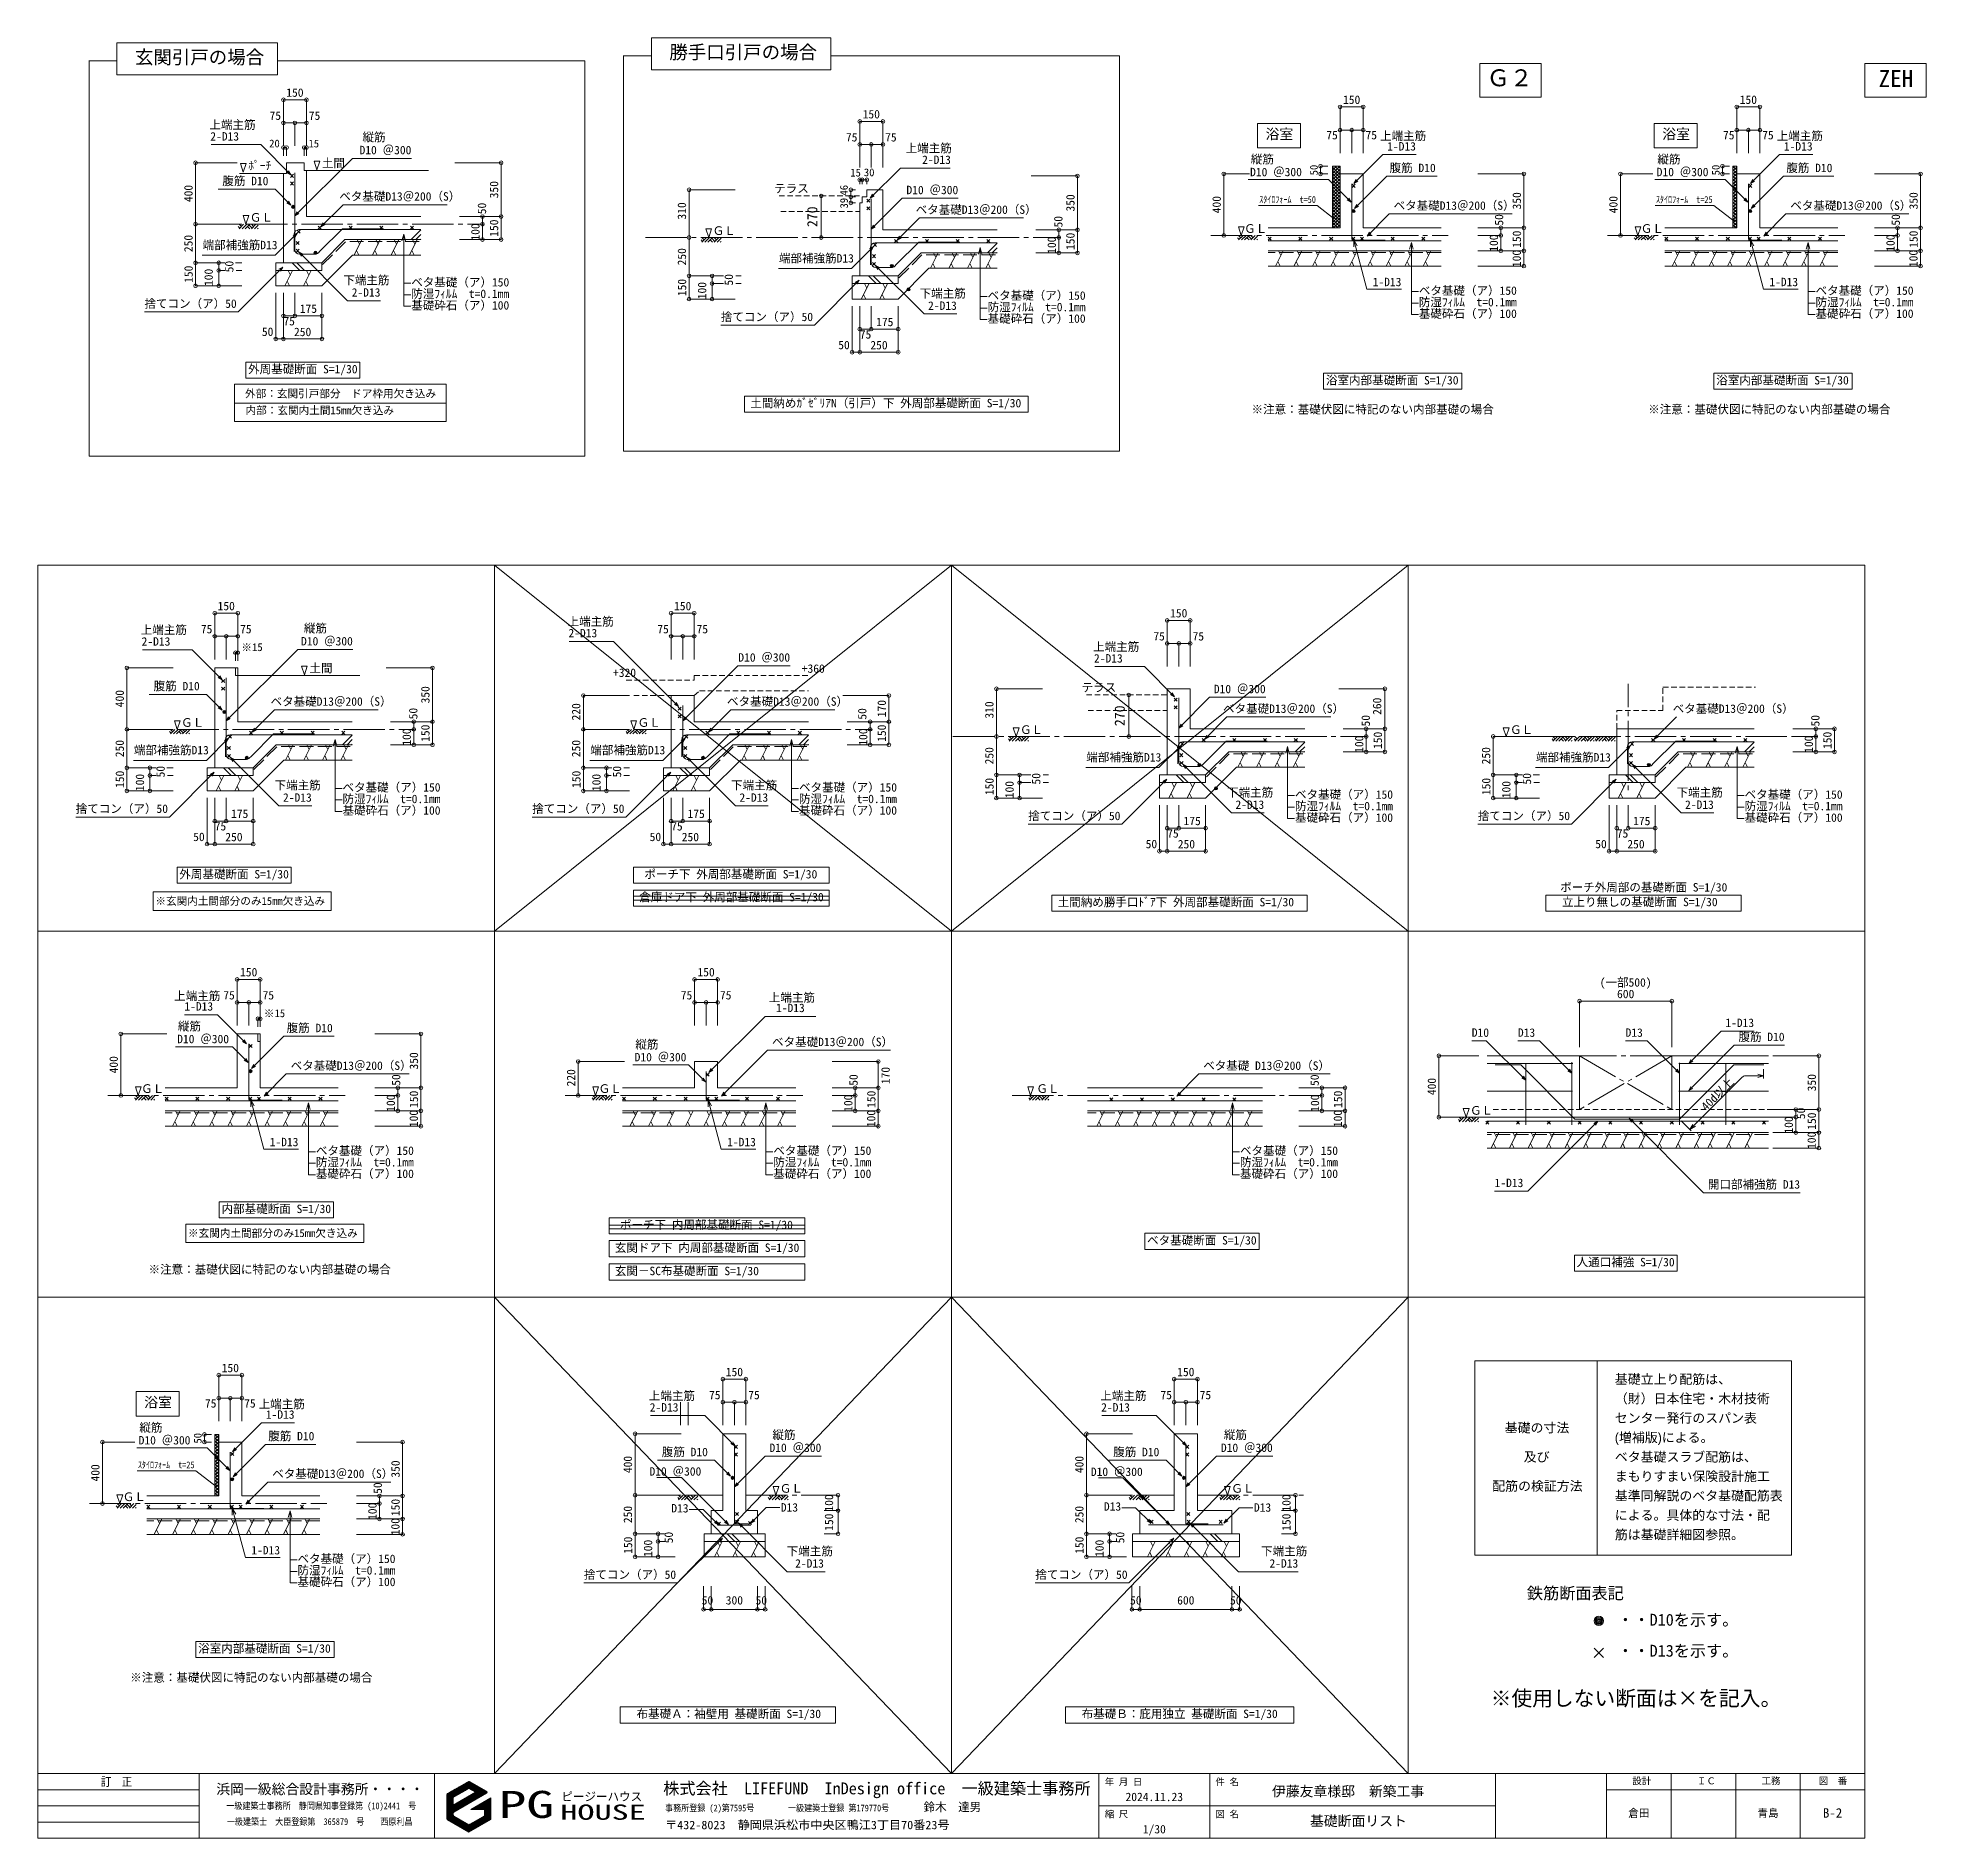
# Model space of a CAD drawing. Units: millimetres at full size, sheet at 1:30. Extents: x -300124 to 10487, y -22209 to 27542.
# Drawn here: x -5940 to 6339, y -4140 to 7569 of the extents above; entities that cross this region are included whole.
import ezdxf
from ezdxf.enums import TextEntityAlignment as Align

# ---------------------------------------------------------------- set-up
doc = ezdxf.new("R2010")
doc.units = ezdxf.units.MM
doc.header["$LTSCALE"] = 30
doc.header["$PDMODE"] = 32
doc.header["$PDSIZE"] = 24
for name, pattern in [('CHAIN1', [8, 5, -1, 1, -1]), ('CHAIN2', [12, 9, -1, 1, -1]), ('DASHED1', [1.8, 1.2, -0.6]), ('DASHED3', [4, 3, -1])]:
    doc.linetypes.add(name, pattern=pattern)
for name, color, linetype, lineweight in [('0-0_図面枠', 4, 'Continuous', 5), ('0-1_文字', 4, 'Continuous', 5), ('0-2_柱', 4, 'Continuous', 5), ('F-E_Layer254', 4, 'Continuous', 5), ('F-F_図面枠（共通）', 4, 'Continuous', 5)]:
    doc.layers.add(name, color=color, linetype=linetype, lineweight=lineweight)
doc.layers.add('F-1_凡例（一般）', color=3, linetype='Continuous')
doc.layers.add('F-A_Layer250', color=4, linetype='Continuous')
doc.styles.add('ＭＳ ゴシック', font='')
doc.styles.add('ＭＳ Ｐゴシック', font='')
doc.styles.get('ＭＳ ゴシック').set_extended_font_data('MS Gothic')
doc.styles.get('ＭＳ Ｐゴシック').set_extended_font_data('MS PGothic')

msp = doc.modelspace()

# ---------------------------------------------------------------- texts
at = {"layer": '0-0_図面枠', "color": 3, "style": 'ＭＳ ゴシック'}
for s, height, p in [('玄関引戸の場合', 87.98, (-5308.36, 7372.56)), ('勝手口引戸の場合', 87.98, (-1833.24, 7404.98)), ('20', 50.59, (-4435.46, 6840.93)), ('15', 50.59, (-4179.66, 6840.76)), ('※', 50.59, (-4616.31, 3564.03)), ('15', 50.59, (-4546.38, 3565.43)), ('※玄関内土間部分のみ15mm欠き込み', 50.59, (-5175.31, 1914.64)), ('※', 50.59, (-4470.32, 1183.15)), ('15', 50.59, (-4400.38, 1184.55)), ('※玄関内土間部分のみ15mm欠き込み', 50.59, (-4963.22, -245.39))]:
    msp.add_text(s, height=height, dxfattribs=at).set_placement(p, align=Align.BOTTOM_LEFT)
at = {"layer": '0-0_図面枠'}
for s, height, style, p in [('150', 54.99, 'ＭＳ ゴシック', (-4324.06, 7168.48)), ('150', 54.99, 'ＭＳ ゴシック', (2546.69, 7121.99)), ('150', 54.99, 'ＭＳ ゴシック', (5125.97, 7121.99)), ('上端主筋', 54.99, 'ＭＳ ゴシック', (-4823.94, 6959.17)), ('75', 54.99, 'ＭＳ ゴシック', (-4432.81, 7018.48)), ('75', 54.99, 'ＭＳ ゴシック', (-4177.81, 7018.48)), ('150', 54.99, 'ＭＳ ゴシック', (-576.56, 7028)), ('2-D13', 54.99, 'ＭＳ ゴシック', (-4818.29, 6883.86)), ('縦筋', 54.99, 'ＭＳ ゴシック', (-3828.82, 6878.71)), ('75', 54.99, 'ＭＳ ゴシック', (-685.31, 6878)), ('75', 54.99, 'ＭＳ ゴシック', (-430.31, 6878)), ('上端主筋', 54.99, 'ＭＳ ゴシック', (-296.94, 6807.08)), ('浴室', 65.98, 'ＭＳ ゴシック', (2043.07, 6890.02)), ('75', 54.99, 'ＭＳ ゴシック', (2437.94, 6891.79)), ('75', 54.99, 'ＭＳ ゴシック', (2692.94, 6891.79)), ('上端主筋', 54.99, 'ＭＳ ゴシック', (2787.29, 6886.82)), ('1-D13', 54.99, 'ＭＳ ゴシック', (2833.72, 6819.22)), ('浴室', 65.98, 'ＭＳ ゴシック', (4622.34, 6890.02)), ('75', 54.99, 'ＭＳ ゴシック', (5017.22, 6891.79)), ('75', 54.99, 'ＭＳ ゴシック', (5272.22, 6891.79)), ('上端主筋', 54.99, 'ＭＳ ゴシック', (5366.56, 6886.82)), ('1-D13', 54.99, 'ＭＳ ゴシック', (5412.99, 6819.22)), ('ﾎﾟｰﾁ', 54.99, 'ＭＳ ゴシック', (-4571.52, 6693.45)), ('土間', 54.99, 'ＭＳ ゴシック', (-4092.49, 6709.42)), ('D10 ＠300', 54.99, 'ＭＳ ゴシック', (-3847.81, 6794.72)), ('2-D13', 54.99, 'ＭＳ ゴシック', (-190.1, 6731.78)), ('縦筋', 54.99, 'ＭＳ ゴシック', (1947.24, 6734.66)), ('腹筋 D10', 54.99, 'ＭＳ ゴシック', (2849.73, 6678.73)), ('縦筋', 54.99, 'ＭＳ ゴシック', (4590.92, 6734.66)), ('腹筋 D10', 54.99, 'ＭＳ ゴシック', (5429.01, 6678.73)), ('腹筋 D10', 54.99, 'ＭＳ ゴシック', (-4739.89, 6593.42)), ('15', 50.59, 'ＭＳ ゴシック', (-656.98, 6651.39)), ('30', 50.59, 'ＭＳ ゴシック', (-568.6, 6653.18)), ('D10 ＠300', 54.99, 'ＭＳ ゴシック', (1942.46, 6651.98)), ('D10 ＠300', 54.99, 'ＭＳ ゴシック', (4586.13, 6651.98)), ('ベタ基礎D13＠200（S）', 54.99, 'ＭＳ ゴシック', (-3979.7, 6493.27)), ('テラス', 54.99, 'ＭＳ ゴシック', (-1151.57, 6545.17)), ('D10 ＠300', 54.99, 'ＭＳ ゴシック', (-292.05, 6535.01)), ('ベタ基礎D13＠200（S）', 54.99, 'ＭＳ ゴシック', (2875.46, 6433.74)), ('ベタ基礎D13＠200（S）', 54.99, 'ＭＳ ゴシック', (5454.73, 6433.74)), ('ＧＬ', 54.99, 'ＭＳ ゴシック', (-4561.31, 6356.14)), ('ベタ基礎D13＠200（S）', 54.99, 'ＭＳ ゴシック', (-232.2, 6407.14)), ('ＧＬ', 54.99, 'ＭＳ ゴシック', (-1552.3, 6270)), ('ＧＬ', 54.99, 'ＭＳ ゴシック', (1903.46, 6283.79)), ('ＧＬ', 54.99, 'ＭＳ ゴシック', (4482.73, 6283.79)), ('端部補強筋D13', 54.99, 'ＭＳ ゴシック', (-4868.47, 6177.07)), ('端部補強筋D13', 54.99, 'ＭＳ ゴシック', (-1120.97, 6090.93)), ('下端主筋', 54.99, 'ＭＳ ゴシック', (-3953.48, 5948.54)), ('2-D13', 54.99, 'ＭＳ ゴシック', (-3898.88, 5868.95)), ('ベタ基礎（ア）150', 54.99, 'ＭＳ ゴシック', (-3511.82, 5934.92)), ('防湿ﾌｨﾙﾑ\u3000t=0.1mm', 54.99, 'ＭＳ ゴシック', (-3511.82, 5859.92)), ('下端主筋', 54.99, 'ＭＳ ゴシック', (-205.98, 5862.4)), ('ベタ基礎（ア）150', 54.99, 'ＭＳ ゴシック', (235.68, 5848.78)), ('1-D13', 54.99, 'ＭＳ ゴシック', (2739.35, 5936.95)), ('ベタ基礎（ア）150', 54.99, 'ＭＳ ゴシック', (3039.62, 5880.78)), ('1-D13', 54.99, 'ＭＳ ゴシック', (5318.62, 5936.95)), ('ベタ基礎（ア）150', 54.99, 'ＭＳ ゴシック', (5618.89, 5880.78)), ('捨てコン（ア）50', 54.99, 'ＭＳ ゴシック', (-5246.51, 5796)), ('175', 54.99, 'ＭＳ ゴシック', (-4236.56, 5763.14)), ('基礎砕石（ア）100', 54.99, 'ＭＳ ゴシック', (-3511.82, 5784.92)), ('捨てコン（ア）50', 54.99, 'ＭＳ ゴシック', (-1499.01, 5709.86)), ('2-D13', 54.99, 'ＭＳ ゴシック', (-151.38, 5782.81)), ('基礎砕石（ア）100', 54.99, 'ＭＳ ゴシック', (235.68, 5698.78)), ('防湿ﾌｨﾙﾑ\u3000t=0.1mm', 54.99, 'ＭＳ ゴシック', (235.68, 5773.78)), ('基礎砕石（ア）100', 54.99, 'ＭＳ ゴシック', (3039.62, 5730.78)), ('防湿ﾌｨﾙﾑ\u3000t=0.1mm', 54.99, 'ＭＳ ゴシック', (3039.62, 5805.78)), ('基礎砕石（ア）100', 54.99, 'ＭＳ ゴシック', (5618.89, 5730.78)), ('防湿ﾌｨﾙﾑ\u3000t=0.1mm', 54.99, 'ＭＳ ゴシック', (5618.89, 5805.78)), ('50', 54.99, 'ＭＳ ゴシック', (-4482.81, 5613.14)), ('75', 54.99, 'ＭＳ ゴシック', (-4342.81, 5682.14)), ('250', 54.99, 'ＭＳ ゴシック', (-4274.06, 5612.14)), ('75', 54.99, 'ＭＳ ゴシック', (-595.31, 5596)), ('175', 54.99, 'ＭＳ ゴシック', (-489.06, 5677)), ('50', 54.99, 'ＭＳ ゴシック', (-735.31, 5527)), ('250', 54.99, 'ＭＳ ゴシック', (-526.56, 5526)), ('外周基礎断面 S=1/30', 54.99, 'ＭＳ ゴシック', (-4572.54, 5370.14)), ('外部：玄関引戸部分\u3000ドア枠用欠き込み', 50.59, 'ＭＳ ゴシック', (-4592.13, 5214.59)), ('浴室内部基礎断面 S=1/30', 54.99, 'ＭＳ ゴシック', (2435.79, 5297.79)), ('浴室内部基礎断面 S=1/30', 54.99, 'ＭＳ ゴシック', (4973.34, 5297.79)), ('内部：玄関内土間15mm欠き込み', 50.59, 'ＭＳ ゴシック', (-4589.16, 5105.43)), ('土間納めｶﾞｾﾞﾘｱN（引戸）下 外周部基礎断面 S=1/30', 54.99, 'ＭＳ ゴシック', (-1307.3, 5148.96)), ('※注意：基礎伏図に特記のない内部基礎の場合', 54.99, 'ＭＳ ゴシック', (1951.89, 5108.64)), ('※注意：基礎伏図に特記のない内部基礎の場合', 54.99, 'ＭＳ ゴシック', (4531.16, 5108.64)), ('150', 54.99, 'ＭＳ ゴシック', (-4770.79, 3829.34)), ('上端主筋', 54.99, 'ＭＳ ゴシック', (-2495.15, 3728.75)), ('150', 54.99, 'ＭＳ ゴシック', (-1802.9, 3829.34)), ('150', 54.99, 'ＭＳ ゴシック', (1422.23, 3782.84)), ('上端主筋', 54.99, 'ＭＳ ゴシック', (-5270.68, 3674.37)), ('75', 54.99, 'ＭＳ ゴシック', (-4879.54, 3679.34)), ('75', 54.99, 'ＭＳ ゴシック', (-4624.54, 3679.34)), ('縦筋', 54.99, 'ＭＳ ゴシック', (-4209.33, 3684.69)), ('2-D13', 54.99, 'ＭＳ ゴシック', (-2489.49, 3653.45)), ('75', 54.99, 'ＭＳ ゴシック', (-1911.65, 3679.34)), ('75', 54.99, 'ＭＳ ゴシック', (-1656.65, 3679.34)), ('75', 54.99, 'ＭＳ ゴシック', (1313.48, 3632.84)), ('75', 54.99, 'ＭＳ ゴシック', (1568.48, 3632.84)), ('2-D13', 54.99, 'ＭＳ ゴシック', (-5265.03, 3599.07)), ('D10 ＠300', 54.99, 'ＭＳ ゴシック', (-4228.32, 3600.7)), ('D10 ＠300', 54.99, 'ＭＳ ゴシック', (-1385.04, 3495.11)), ('上端主筋', 54.99, 'ＭＳ ゴシック', (921.66, 3564.68)), ('2-D13', 54.99, 'ＭＳ ゴシック', (927.32, 3489.38)), ('土間', 54.99, 'ＭＳ ゴシック', (-4173.59, 3425.59)), ('+320', 54.99, 'ＭＳ ゴシック', (-2199.67, 3395.71)), ('+360', 54.99, 'ＭＳ ゴシック', (-972.45, 3422.68)), ('腹筋 D10', 54.99, 'ＭＳ ゴシック', (-5186.62, 3308.62)), ('テラス', 54.99, 'ＭＳ ゴシック', (847.21, 3300.01)), ('D10 ＠300', 54.99, 'ＭＳ ゴシック', (1706.74, 3289.85)), ('ベタ基礎D13＠200（S）', 54.99, 'ＭＳ ゴシック', (-4426.43, 3208.48)), ('ベタ基礎D13＠200（S）', 54.99, 'ＭＳ ゴシック', (-1458.54, 3208.48)), ('ベタ基礎D13＠200（S）', 54.99, 'ＭＳ ゴシック', (1766.59, 3161.98)), ('ＧＬ', 54.99, 'ＭＳ ゴシック', (-5008.04, 3071.34)), ('ＧＬ', 54.99, 'ＭＳ ゴシック', (-2040.15, 3071.34)), ('ＧＬ', 54.99, 'ＭＳ ゴシック', (446.48, 3024.84)), ('端部補強筋D13', 54.99, 'ＭＳ ゴシック', (-5315.2, 2892.27)), ('端部補強筋D13', 54.99, 'ＭＳ ゴシック', (-2347.31, 2892.27)), ('端部補強筋D13', 54.99, 'ＭＳ ゴシック', (877.82, 2845.77)), ('下端主筋', 54.99, 'ＭＳ ゴシック', (-4400.22, 2663.74)), ('ベタ基礎（ア）150', 54.99, 'ＭＳ ゴシック', (-3958.56, 2650.12)), ('下端主筋', 54.99, 'ＭＳ ゴシック', (-1432.32, 2663.74)), ('ベタ基礎（ア）150', 54.99, 'ＭＳ ゴシック', (-990.66, 2650.12)), ('捨てコン（ア）50', 54.99, 'ＭＳ ゴシック', (-5693.25, 2511.2)), ('2-D13', 54.99, 'ＭＳ ゴシック', (-4345.62, 2584.15)), ('基礎砕石（ア）100', 54.99, 'ＭＳ ゴシック', (-3958.56, 2500.12)), ('防湿ﾌｨﾙﾑ\u3000t=0.1mm', 54.99, 'ＭＳ ゴシック', (-3958.56, 2575.12)), ('捨てコン（ア）50', 54.99, 'ＭＳ ゴシック', (-2725.36, 2511.2)), ('2-D13', 54.99, 'ＭＳ ゴシック', (-1377.73, 2584.15)), ('基礎砕石（ア）100', 54.99, 'ＭＳ ゴシック', (-990.66, 2500.12)), ('防湿ﾌｨﾙﾑ\u3000t=0.1mm', 54.99, 'ＭＳ ゴシック', (-990.66, 2575.12)), ('下端主筋', 54.99, 'ＭＳ ゴシック', (1792.81, 2617.24)), ('2-D13', 54.99, 'ＭＳ ゴシック', (1847.4, 2537.65)), ('ベタ基礎（ア）150', 54.99, 'ＭＳ ゴシック', (2234.47, 2603.62)), ('防湿ﾌｨﾙﾑ\u3000t=0.1mm', 54.99, 'ＭＳ ゴシック', (2234.47, 2528.62)), ('75', 54.99, 'ＭＳ ゴシック', (-4789.54, 2397.34)), ('175', 54.99, 'ＭＳ ゴシック', (-4683.29, 2478.34)), ('75', 54.99, 'ＭＳ ゴシック', (-1821.65, 2397.34)), ('175', 54.99, 'ＭＳ ゴシック', (-1715.4, 2478.34)), ('捨てコン（ア）50', 54.99, 'ＭＳ ゴシック', (499.78, 2464.7)), ('175', 54.99, 'ＭＳ ゴシック', (1509.73, 2431.84)), ('基礎砕石（ア）100', 54.99, 'ＭＳ ゴシック', (2234.47, 2453.62)), ('50', 54.99, 'ＭＳ ゴシック', (-4929.54, 2328.34)), ('250', 54.99, 'ＭＳ ゴシック', (-4720.79, 2327.34)), ('50', 54.99, 'ＭＳ ゴシック', (-1961.65, 2328.34)), ('250', 54.99, 'ＭＳ ゴシック', (-1752.9, 2327.34)), ('50', 54.99, 'ＭＳ ゴシック', (1263.48, 2281.84)), ('75', 54.99, 'ＭＳ ゴシック', (1403.48, 2350.84)), ('250', 54.99, 'ＭＳ ゴシック', (1472.23, 2280.84)), ('外周基礎断面 S=1/30', 54.99, 'ＭＳ ゴシック', (-5019.28, 2085.34)), ('ポーチ下 外周部基礎断面 S=1/30', 54.99, 'ＭＳ ゴシック', (-1995.95, 2085.34)), ('倉庫ドア下 外周部基礎断面 S=1/30', 54.99, 'ＭＳ ゴシック', (-2029.19, 1936.34)), ('土間納め勝手口ﾄﾞｱ下 外周部基礎断面 S=1/30', 54.99, 'ＭＳ ゴシック', (691.48, 1903.8)), ('ボーチ外周部の基礎断面 S=1/30', 54.99, 'ＭＳ ゴシック', (3958.35, 2000.12)), ('立上り無しの基礎断面 S=1/30', 54.99, 'ＭＳ ゴシック', (3970.28, 1904.96)), ('150', 54.99, 'ＭＳ ゴシック', (-4624.8, 1448.46)), ('150', 54.99, 'ＭＳ ゴシック', (-1650.65, 1448.46)), ('上端主筋', 54.99, 'ＭＳ ゴシック', (-5052.89, 1293.49)), ('75', 54.99, 'ＭＳ ゴシック', (-4733.55, 1298.46)), ('75', 54.99, 'ＭＳ ゴシック', (-4478.55, 1298.46)), ('75', 54.99, 'ＭＳ ゴシック', (-1759.4, 1298.46)), ('75', 54.99, 'ＭＳ ゴシック', (-1504.4, 1298.46)), ('上端主筋', 54.99, 'ＭＳ ゴシック', (-1186.4, 1283.63)), ('(一部500)', 54.99, 'ＭＳ ゴシック', (4215.93, 1381.65)), ('600', 54.99, 'ＭＳ ゴシック', (4328.43, 1306.65)), ('1-D13', 54.99, 'ＭＳ ゴシック', (-4986.82, 1225.89)), ('1-D13', 54.99, 'ＭＳ ゴシック', (-1139.97, 1216.03)), ('縦筋', 54.99, 'ＭＳ ゴシック', (-5028.57, 1096.24)), ('腹筋 D10', 54.99, 'ＭＳ ゴシック', (-4321.76, 1085.4)), ('D10', 54.99, 'ＭＳ ゴシック', (3383.92, 1055.48)), ('D13', 54.99, 'ＭＳ ゴシック', (3683.92, 1055.48)), ('D13', 54.99, 'ＭＳ ゴシック', (4383.92, 1055.48)), ('1-D13', 54.99, 'ＭＳ ゴシック', (5032.43, 1118.91)), ('腹筋 D10', 54.99, 'ＭＳ ゴシック', (5117.93, 1027.51)), ('D10 ＠300', 54.99, 'ＭＳ ゴシック', (-5033.35, 1013.55)), ('縦筋', 54.99, 'ＭＳ ゴシック', (-2054.42, 978.31)), ('ベタ基礎D13＠200（S）', 54.99, 'ＭＳ ゴシック', (-1165.79, 994.75)), ('ベタ基礎D13＠200（S）', 54.99, 'ＭＳ ゴシック', (-4296.03, 840.41)), ('D10 ＠300', 54.99, 'ＭＳ ゴシック', (-2059.2, 895.63)), ('ベタ基礎 D13＠200（S）', 54.99, 'ＭＳ ゴシック', (1637.58, 840.41)), ('ＧＬ', 54.99, 'ＭＳ ゴシック', (-5268.03, 690.46)), ('ＧＬ', 54.99, 'ＭＳ ゴシック', (-2293.89, 690.46)), ('ＧＬ', 54.99, 'ＭＳ ゴシック', (552.71, 690.46)), ('ＧＬ', 54.99, 'ＭＳ ゴシック', (3372.49, 548.65)), ('1-D13', 54.99, 'ＭＳ ゴシック', (-4432.14, 343.61)), ('1-D13', 54.99, 'ＭＳ ゴシック', (-1457.99, 343.61)), ('ベタ基礎（ア）150', 54.99, 'ＭＳ ゴシック', (-4131.88, 287.45)), ('防湿ﾌｨﾙﾑ\u3000t=0.1mm', 54.99, 'ＭＳ ゴシック', (-4131.88, 212.45)), ('ベタ基礎（ア）150', 54.99, 'ＭＳ ゴシック', (-1157.73, 287.45)), ('防湿ﾌｨﾙﾑ\u3000t=0.1mm', 54.99, 'ＭＳ ゴシック', (-1157.73, 212.45)), ('ベタ基礎（ア）150', 54.99, 'ＭＳ ゴシック', (1876.74, 287.45)), ('防湿ﾌｨﾙﾑ\u3000t=0.1mm', 54.99, 'ＭＳ ゴシック', (1876.74, 212.45)), ('基礎砕石（ア）100', 54.99, 'ＭＳ ゴシック', (-4131.88, 137.45)), ('基礎砕石（ア）100', 54.99, 'ＭＳ ゴシック', (-1157.73, 137.45)), ('基礎砕石（ア）100', 54.99, 'ＭＳ ゴシック', (1876.74, 137.45)), ('1-D13', 54.99, 'ＭＳ ゴシック', (3532.18, 78.15)), ('開口部補強筋 D13', 54.99, 'ＭＳ ゴシック', (4919.02, 68.15)), ('内部基礎断面 S=1/30', 54.99, 'ＭＳ ゴシック', (-4744.86, -91.02)), ('ポーチ下 内周部基礎断面 S=1/30', 54.99, 'ＭＳ ゴシック', (-2154.59, -194.8)), ('ベタ基礎断面 S=1/30', 54.99, 'ＭＳ ゴシック', (1272.91, -295.54)), ('玄関ドア下 内周部基礎断面 S=1/30', 54.99, 'ＭＳ ゴシック', (-2187.83, -343.79)), ('人通口補強 S=1/30', 54.99, 'ＭＳ ゴシック', (4065.93, -437.35)), ('※注意：基礎伏図に特記のない内部基礎の場合', 54.99, 'ＭＳ ゴシック', (-5219.6, -484.69)), ('玄関－SC布基礎断面 S=1/30', 54.99, 'ＭＳ ゴシック', (-2187.83, -494.89)), ('150', 54.99, 'ＭＳ ゴシック', (-4744.27, -1125.57)), ('150', 54.99, 'ＭＳ ゴシック', (-1466.81, -1151.53)), ('150', 54.99, 'ＭＳ ゴシック', (1468.4, -1151.53)), ('上端主筋', 54.99, 'ＭＳ ゴシック', (-1966.7, -1306.5)), ('上端主筋', 54.99, 'ＭＳ ゴシック', (968.51, -1306.5)), ('基礎立上り配筋は、', 61.58, 'ＭＳ Ｐゴシック', (4313.87, -1203.58)), ('浴室', 65.98, 'ＭＳ ゴシック', (-5247.9, -1357.54)), ('75', 54.99, 'ＭＳ ゴシック', (-4853.02, -1355.77)), ('75', 54.99, 'ＭＳ ゴシック', (-4598.02, -1355.77)), ('上端主筋', 54.99, 'ＭＳ ゴシック', (-4503.68, -1360.74)), ('2-D13', 54.99, 'ＭＳ ゴシック', (-1961.05, -1381.8)), ('75', 54.99, 'ＭＳ ゴシック', (-1575.56, -1301.53)), ('75', 54.99, 'ＭＳ ゴシック', (-1320.56, -1301.53)), ('2-D13', 54.99, 'ＭＳ ゴシック', (974.17, -1381.8)), ('75', 54.99, 'ＭＳ ゴシック', (1359.65, -1301.53)), ('75', 54.99, 'ＭＳ ゴシック', (1614.65, -1301.53)), ('（財）日本住宅・木材技術', 61.58, 'ＭＳ Ｐゴシック', (4313.87, -1329.97)), ('縦筋', 54.99, 'ＭＳ ゴシック', (-5279.32, -1512.9)), ('1-D13', 54.99, 'ＭＳ ゴシック', (-4457.25, -1428.34)), ('基礎の寸法', 61.58, 'ＭＳ Ｐゴシック', (3598.12, -1519.55)), ('センター発行のスパン表', 61.58, 'ＭＳ Ｐゴシック', (4313.87, -1456.36)), ('D10 ＠300', 54.99, 'ＭＳ ゴシック', (-5284.11, -1595.58)), ('腹筋 D10', 54.99, 'ＭＳ ゴシック', (-4441.23, -1568.83)), ('腹筋 D10', 54.99, 'ＭＳ ゴシック', (-1882.64, -1672.25)), ('D10 ＠300', 54.99, 'ＭＳ ゴシック', (-1182.31, -1644.52)), ('縦筋', 54.99, 'ＭＳ ゴシック', (-1163.32, -1560.53)), ('腹筋 D10', 54.99, 'ＭＳ ゴシック', (1052.57, -1672.25)), ('D10 ＠300', 54.99, 'ＭＳ ゴシック', (1752.9, -1644.52)), ('縦筋', 54.99, 'ＭＳ ゴシック', (1771.89, -1560.53)), ('(増補版)による。', 61.58, 'ＭＳ Ｐゴシック', (4313.87, -1582.75)), ('及び', 61.58, 'ＭＳ Ｐゴシック', (3721.5, -1709.13)), ('ベタ基礎スラブ配筋は、', 61.58, 'ＭＳ Ｐゴシック', (4313.87, -1709.13)), ('ベタ基礎D13＠200（S）', 54.99, 'ＭＳ ゴシック', (-4415.51, -1813.82)), ('D10 ＠300', 54.99, 'ＭＳ ゴシック', (-1962.58, -1798.32)), ('ＧＬ', 54.99, 'ＭＳ ゴシック', (-1115.47, -1909.53)), ('D10 ＠300', 54.99, 'ＭＳ ゴシック', (907.29, -1800.91)), ('ＧＬ', 54.99, 'ＭＳ ゴシック', (1819.74, -1909.53)), ('配筋の検証方法', 61.58, 'ＭＳ Ｐゴシック', (3516.75, -1898.72)), ('まもりすまい保険設計施工', 61.58, 'ＭＳ Ｐゴシック', (4313.87, -1835.52)), ('ＧＬ', 54.99, 'ＭＳ ゴシック', (-5387.51, -1963.77)), ('D13', 54.99, 'ＭＳ ゴシック', (-1108.66, -2032.38)), ('D13', 54.99, 'ＭＳ ゴシック', (991.88, -2026.24)), ('D13', 54.99, 'ＭＳ ゴシック', (1967.5, -2032.98)), ('基準同解説のベタ基礎配筋表', 61.58, 'ＭＳ Ｐゴシック', (4313.87, -1961.91)), ('D13', 54.99, 'ＭＳ ゴシック', (-1820.72, -2037.88)), ('による。具体的な寸法・配', 61.58, 'ＭＳ Ｐゴシック', (4313.87, -2088.3)), ('筋は基礎詳細図参照。', 61.58, 'ＭＳ Ｐゴシック', (4313.87, -2214.69)), ('1-D13', 54.99, 'ＭＳ ゴシック', (-4551.62, -2310.61)), ('ベタ基礎（ア）150', 54.99, 'ＭＳ ゴシック', (-4251.35, -2366.78)), ('下端主筋', 54.99, 'ＭＳ ゴシック', (-1070.28, -2317.13)), ('2-D13', 54.99, 'ＭＳ ゴシック', (-1015.68, -2396.72)), ('下端主筋', 54.99, 'ＭＳ ゴシック', (2013.97, -2317.13)), ('2-D13', 54.99, 'ＭＳ ゴシック', (2068.57, -2396.72)), ('基礎砕石（ア）100', 54.99, 'ＭＳ ゴシック', (-4251.35, -2516.78)), ('防湿ﾌｨﾙﾑ\u3000t=0.1mm', 54.99, 'ＭＳ ゴシック', (-4251.35, -2441.78)), ('捨てコン（ア）50', 54.99, 'ＭＳ ゴシック', (-2389.27, -2469.67)), ('捨てコン（ア）50', 54.99, 'ＭＳ ゴシック', (545.94, -2469.67)), ('50', 54.99, 'ＭＳ ゴシック', (-1623.06, -2636.53)), ('300', 54.99, 'ＭＳ ゴシック', (-1466.81, -2636.53)), ('50', 54.99, 'ＭＳ ゴシック', (-1273.06, -2636.53)), ('50', 54.99, 'ＭＳ ゴシック', (1162.15, -2636.53)), ('600', 54.99, 'ＭＳ ゴシック', (1468.4, -2636.53)), ('50', 54.99, 'ＭＳ ゴシック', (1812.15, -2636.53)), ('鉄筋断面表記', 76.98, 'ＭＳ ゴシック', (3742.56, -2607.79)), ('・・D10を示す。', 76.98, 'ＭＳ ゴシック', (4330.27, -2780.64)), ('浴室内部基礎断面 S=1/30', 54.99, 'ＭＳ ゴシック', (-4896.9, -2949.77)), ('・・D13を示す。', 76.98, 'ＭＳ ゴシック', (4330.27, -2982.3)), ('※注意：基礎伏図に特記のない内部基礎の場合', 54.99, 'ＭＳ ゴシック', (-5339.08, -3138.92)), ('※使用しない断面は×を記入。', 98.97, 'ＭＳ ゴシック', (3506.68, -3308.74)), ('布基礎Ａ：袖壁用 基礎断面 S=1/30', 54.99, 'ＭＳ ゴシック', (-2046.84, -3375.06)), ('布基礎Ｂ：庇用独立 基礎断面 S=1/30', 54.99, 'ＭＳ ゴシック', (847.71, -3375.06))]:
    msp.add_text(s, height=height, dxfattribs=dict(at, style=style)).set_placement(p, align=Align.BOTTOM_LEFT)
at = {"layer": '0-0_図面枠', "style": 'ＭＳ ゴシック'}
for s, height, rotation, p in [('350', 54.99, 90, (-2929.6, 6524.89)), ('400', 54.99, 90, (-4916.81, 6499.89)), ('46', 50.59, 90, (-658.17, 6543.01)), ('39', 50.59, 90, (-657.5, 6458.98)), ('350', 54.99, 90, (817.9, 6438.75)), ('400', 54.99, 90, (1768.63, 6427.54)), ('350', 54.99, 90, (3720.63, 6452.54)), ('400', 54.99, 90, (4347.91, 6427.54)), ('350', 54.99, 90, (6299.91, 6452.54)), ('50', 54.99, 90, (-3008.35, 6421.27)), ('310', 54.99, 90, (-1708.31, 6386.65)), ('270', 65.98, 90, (-851.46, 6337.5)), ('50', 54.99, 90, (739.15, 6335.13)), ('50', 54.99, 90, (3605.07, 6347.06)), ('50', 54.99, 90, (6184.34, 6347.06)), ('250', 54.99, 90, (-4916.81, 6174.89)), ('100', 54.99, 90, (-3050.96, 6249.89)), ('150', 54.99, 90, (-2929.6, 6274.89)), ('100', 54.99, 90, (696.54, 6163.75)), ('150', 54.99, 90, (817.9, 6188.75)), ('100', 54.99, 90, (3570.63, 6177.54)), ('150', 54.99, 90, (3720.63, 6202.54)), ('100', 54.99, 90, (6149.91, 6177.54)), ('150', 54.99, 90, (6299.91, 6202.54)), ('250', 54.99, 90, (-1708.31, 6088.75)), ('100', 54.99, 90, (3719.63, 6077.54)), ('100', 54.99, 90, (6298.91, 6077.54)), ('150', 54.99, 90, (-4915.81, 5974.89)), ('100', 54.99, 90, (-4785.45, 5954.53)), ('50', 54.99, 90, (-4651.24, 6043.64)), ('50', 54.99, 90, (-1403.52, 5957.5)), ('150', 54.99, 90, (-1707.31, 5888.75)), ('100', 54.99, 90, (-1576.96, 5868.39)), ('400', 54.99, 90, (-5363.54, 3215.09)), ('350', 54.99, 90, (-3376.34, 3240.09)), ('50', 54.99, 90, (-3455.09, 3136.47)), ('220', 54.99, 90, (-2395.65, 3129.32)), ('50', 54.99, 90, (-535.66, 3134.42)), ('170', 54.99, 90, (-408.45, 3150.09)), ('310', 54.99, 90, (290.47, 3141.49)), ('270', 65.98, 90, (1147.33, 3092.34)), ('260', 54.99, 90, (2812.11, 3165.24)), ('100', 54.99, 90, (-3497.7, 2965.09)), ('150', 54.99, 90, (-3376.34, 2990.09)), ('100', 54.99, 90, (-529.8, 2965.09)), ('150', 54.99, 90, (-408.45, 2990.09)), ('50', 54.99, 90, (2737.94, 3089.97)), ('250', 54.99, 90, (-5363.54, 2890.09)), ('250', 54.99, 90, (-2395.65, 2890.09)), ('250', 54.99, 90, (290.47, 2843.59)), ('100', 54.99, 90, (2695.33, 2918.59)), ('150', 54.99, 90, (2816.68, 2943.59)), ('50', 54.99, 90, (-5097.98, 2758.84)), ('50', 54.99, 90, (-2130.09, 2758.84)), ('150', 54.99, 90, (-5362.54, 2690.09)), ('100', 54.99, 90, (-5232.19, 2669.73)), ('150', 54.99, 90, (-2394.65, 2690.09)), ('100', 54.99, 90, (-2264.3, 2669.73)), ('150', 54.99, 90, (291.47, 2643.59)), ('100', 54.99, 90, (421.83, 2623.23)), ('50', 54.99, 90, (595.27, 2712.34)), ('400', 54.99, 90, (-5402.86, 834.21)), ('350', 54.99, 90, (-3450.86, 859.21)), ('170', 54.99, 90, (-384, 763.96)), ('50', 54.99, 90, (-3566.43, 753.72)), ('220', 54.99, 90, (-2428.71, 749.25)), ('50', 54.99, 90, (-592.28, 753.72)), ('50', 54.99, 90, (2405.82, 752.3)), ('400', 54.99, 90, (3167.99, 692.4)), ('40d以上', 54.99, 45, (4919.67, 575.62)), ('350', 54.99, 90, (5638.36, 717.4)), ('100', 54.99, 90, (-3600.86, 584.21)), ('150', 54.99, 90, (-3450.86, 609.21)), ('100', 54.99, 90, (-626.71, 584.21)), ('150', 54.99, 90, (-476.71, 609.21)), ('100', 54.99, 90, (2407.75, 584.21)), ('150', 54.99, 90, (2557.75, 609.21)), ('100', 54.99, 90, (-3451.86, 484.21)), ('100', 54.99, 90, (-477.71, 484.21)), ('100', 54.99, 90, (2556.75, 484.21)), ('100', 54.99, 90, (5488.36, 442.4)), ('50', 54.99, 90, (5567.36, 536.15)), ('150', 54.99, 90, (5638.36, 467.4)), ('100', 54.99, 90, (5637.36, 342.4)), ('400', 54.99, 90, (-5522.33, -1820.02)), ('350', 54.99, 90, (-3570.33, -1795.02)), ('400', 54.99, 90, (-2059.56, -1765.78)), ('400', 54.99, 90, (875.65, -1765.78)), ('50', 54.99, 90, (-3685.9, -1900.5)), ('100', 54.99, 90, (-3720.33, -2070.02)), ('150', 54.99, 90, (-3570.33, -2045.02)), ('100', 54.99, 90, (-751.89, -2015.78)), ('100', 54.99, 90, (2222.03, -2015.78)), ('100', 54.99, 90, (-3571.33, -2170.02)), ('250', 54.99, 90, (-2059.56, -2090.78)), ('150', 54.99, 90, (-751.89, -2140.78)), ('250', 54.99, 90, (875.65, -2090.78)), ('150', 54.99, 90, (2222.03, -2140.78)), ('150', 54.99, 90, (-2058.56, -2290.78)), ('100', 54.99, 90, (-1928.21, -2311.14)), ('50', 54.99, 90, (-1794, -2222.03)), ('150', 54.99, 90, (876.65, -2290.78)), ('100', 54.99, 90, (1007, -2311.14)), ('50', 54.99, 90, (1141.21, -2222.03))]:
    msp.add_text(s, height=height, rotation=rotation, dxfattribs=at).set_placement(p, align=Align.BOTTOM_LEFT)
at = {"layer": '0-0_図面枠', "color": 6, "style": 'ＭＳ ゴシック'}
for p in [(2397.53, 6674.29), (5010.69, 6674.29), (-4859.55, -1573.27)]:
    msp.add_text('50', height=50.59, rotation=90, dxfattribs=at).set_placement(p, align=Align.BOTTOM_LEFT)
at = {"layer": '0-0_図面枠', "color": 6, "style": 'ＭＳ ゴシック', "width": 0.85}
for s, p in [('ｽﾀｲﾛﾌｫｰﾑ\u3000t=50', (2002.07, 6481.9)), ('ｽﾀｲﾛﾌｫｰﾑ\u3000t=25', (4581.34, 6481.9)), ('ｽﾀｲﾛﾌｫｰﾑ\u3000t=25', (-5288.9, -1746.91))]:
    msp.add_text(s, height=43.99, dxfattribs=at).set_placement(p, align=Align.BOTTOM_LEFT)
at = {"layer": '0-1_文字', "style": 'ＭＳ ゴシック'}
for s, p in [('ベタ基礎D13＠200（S）', (4689.75, 3161.98)), ('ＧＬ', (3632.66, 3024.84)), ('端部補強筋D13', (3800.98, 2845.77)), ('下端主筋', (4715.96, 2617.24)), ('2-D13', (4770.56, 2537.65)), ('ベタ基礎（ア）150', (5157.62, 2603.62)), ('防湿ﾌｨﾙﾑ\u3000t=0.1mm', (5157.62, 2528.62)), ('捨てコン（ア）50', (3422.93, 2464.7)), ('175', (4432.89, 2431.84)), ('基礎砕石（ア）100', (5157.62, 2453.62)), ('50', (4186.64, 2281.84)), ('75', (4326.64, 2350.84)), ('250', (4395.39, 2280.84))]:
    msp.add_text(s, height=54.99, dxfattribs=at).set_placement(p, align=Align.BOTTOM_LEFT)
for s, p in [('50', (5661.09, 3089.97)), ('250', (3520.56, 2843.59)), ('100', (5618.48, 2918.59)), ('150', (5739.84, 2943.59)), ('150', (3521.56, 2643.59)), ('100', (3651.91, 2623.23)), ('50', (3786.12, 2712.34))]:
    msp.add_text(s, height=54.99, rotation=90, dxfattribs=at).set_placement(p, align=Align.BOTTOM_LEFT)
at = {"layer": 'F-1_凡例（一般）', "style": 'ＭＳ ゴシック'}
for s, p in [('Ｇ２', (3480.48, 7220.61)), ('ZEH', (6029.48, 7215.97))]:
    msp.add_text(s, height=110, dxfattribs=at).set_placement(p, align=Align.BOTTOM_LEFT)
at = {"layer": 'F-A_Layer250', "style": 'ＭＳ ゴシック'}
for s, p in [('伊藤友章様邸\u3000新築工事', (2084.72, -3887.69)), ('基礎断面リスト', (2331.75, -4080))]:
    msp.add_text(s, height=65.98, dxfattribs=at).set_placement(p, align=Align.BOTTOM_LEFT)
at = {"layer": 'F-E_Layer254', "style": 'ＭＳ ゴシック'}
for s, height, width, p in [('訂\u3000正', 54.99, 0.9, (-5529.39, -3816.56)), ('一級建築士事務所\u3000静岡県知事登録第 (10)2441\u3000号', 43.99, 0.85, (-4714.18, -3964.35)), ('PG', 176, 1.5, (-2942.94, -4060.72)), ('HOUSE', 98.97, 1.65, (-2542.28, -4049.45)), ('事務所登録 (2)第7595号', 43.99, 0.85, (-1861.1, -3978.64)), ('一級建築士登録 第179770号', 43.99, 0.85, (-1061.99, -3978.64)), ('一級建築士\u3000大臣登録第\u3000365879\u3000号\u3000\u3000西原利昌', 43.99, 0.85, (-4710.36, -4067.23)), ('〒432-8023\u3000静岡県浜松市中央区鴨江3丁目70番23号', 54.99, 1.05, (-1861.29, -4097.65))]:
    msp.add_text(s, height=height, dxfattribs=dict(at, width=width)).set_placement(p, align=Align.BOTTOM_LEFT)
for s, height, p in [('浜岡一級総合設計事務所・・・・', 65.98, (-4779.53, -3873.02)), ('株式会社\u3000LIFEFUND\u3000InDesign office\u3000一級建築士事務所', 76.98, (-1873.38, -3877.55)), ('ピージーハウス', 54.99, (-2535.54, -3913.52)), ('鈴木\u3000達男', 54.99, (-180.89, -3980.8))]:
    msp.add_text(s, height=height, dxfattribs=at).set_placement(p, align=Align.BOTTOM_LEFT)
at = {"layer": 'F-F_図面枠（共通）', "style": 'ＭＳ ゴシック'}
for s, height, p in [('年 月 日', 43.99, (997.33, -3808.41)), ('件 名', 43.99, (1717.33, -3808.41)), ('設計', 43.99, (4427.74, -3802.5)), ('ＩＣ', 43.99, (4847.74, -3802.5)), ('工務', 43.99, (5267.74, -3802.5)), ('図\u3000番', 43.99, (5640, -3802.5)), ('2024.11.23', 54.99, (1132.5, -3915)), ('縮 尺', 43.99, (997.33, -4018.41)), ('1/30', 54.99, (1245, -4125)), ('図 名', 43.99, (1717.33, -4018.41)), ('倉田', 50.59, (4401, -4017)), ('青島', 50.59, (5241, -4017)), ('B-2', 61.58, (5667, -4024.5))]:
    msp.add_text(s, height=height, dxfattribs=at).set_placement(p, align=Align.BOTTOM_LEFT)

# ---------------------------------------------------------------- linework, layer by layer
at = {"layer": '0-0_図面枠', "color": 3, "lineweight": 20}
for p, q in [((-1950.31, 7360.06), (-1950.31, 7568.99)), ((-5425.44, 7419.39), (-5608.27, 7419.39)), ((-4380.82, 7419.39), (-2382.39, 7419.39)), ((-1950.31, 7451.81), (-2133.15, 7451.81)), ((-2131.16, 4880.07), (-2131.16, 7451.81)), ((-784.37, 7451.81), (1092.74, 7451.81)), ((1092.74, 7451.81), (1092.74, 4880.07)), ((-4342.81, 6854.81), (-4322.81, 6854.81)), ((-4342.81, 6854.81), (-4342.81, 6801.62)), ((-4322.81, 6854.81), (-4322.81, 6801.62)), ((-4207.81, 6854.81), (-4192.81, 6854.81)), ((-4207.81, 6854.81), (-4207.81, 6801.62)), ((-4192.81, 6854.81), (-4192.81, 6801.62)), ((1092.74, 4880.07), (-2131.16, 4880.07)), ((-4654.54, 3570.01), (-4639.54, 3570.01)), ((-4654.54, 3570.01), (-4654.54, 3516.82)), ((-4639.54, 3570.01), (-4639.54, 3516.82)), ((-4654.54, 3421.34), (-4654.54, 3471.34)), ((-4654.54, 3421.34), (-4639.54, 3421.34)), ((-4508.55, 1189.13), (-4493.55, 1189.13)), ((-4508.55, 1189.13), (-4508.55, 1135.94)), ((-4493.55, 1189.13), (-4493.55, 1135.94)), ((-4508.55, 1040.46), (-4508.55, 1090.46)), ((-4508.55, 1040.46), (-4493.55, 1040.46))]:
    msp.add_line(p, q, dxfattribs=at)
at = {"layer": '0-0_図面枠'}
for p, q in [((-4342.81, 7165.48), (-4342.81, 7015.48)), ((-4342.81, 7165.48), (-4192.81, 7165.48)), ((-4192.81, 7165.48), (-4192.81, 7015.48)), ((-4342.81, 7015.48), (-4342.81, 6865.48)), ((-4342.81, 7015.48), (-4267.81, 7015.48)), ((-4267.81, 7015.48), (-4267.81, 6865.48)), ((-4267.81, 7015.48), (-4192.81, 7015.48)), ((-4192.81, 7015.48), (-4192.81, 6865.48)), ((-595.31, 7025), (-595.31, 6875)), ((-595.31, 7025), (-445.31, 7025)), ((-445.31, 7025), (-445.31, 6875)), ((2527.94, 7118.99), (2527.94, 6968.99)), ((2527.94, 7118.99), (2677.94, 7118.99)), ((2677.94, 7118.99), (2677.94, 6968.99)), ((5107.22, 7118.99), (5107.22, 6968.99)), ((5107.22, 7118.99), (5257.22, 7118.99)), ((5257.22, 7118.99), (5257.22, 6968.99)), ((2527.94, 6968.99), (2527.94, 6818.99)), ((2527.94, 6968.99), (2602.94, 6968.99)), ((2602.94, 6968.99), (2602.94, 6818.99)), ((2602.94, 6968.99), (2677.94, 6968.99)), ((2677.94, 6968.99), (2677.94, 6818.99)), ((5107.22, 6968.99), (5107.22, 6818.99)), ((5107.22, 6968.99), (5182.22, 6968.99)), ((5182.22, 6968.99), (5182.22, 6818.99)), ((5182.22, 6968.99), (5257.22, 6968.99)), ((5257.22, 6968.99), (5257.22, 6818.99)), ((-4913.81, 6756.14), (-4763.81, 6756.14)), ((-4913.81, 6356.14), (-4913.81, 6756.14)), ((-4813.04, 6873.86), (-4490.38, 6873.86)), ((-4763.81, 6756.14), (-4644.28, 6756.14)), ((-4294.16, 6677.64), (-4490.38, 6873.86)), ((-4322.81, 6756.14), (-4322.81, 6686.14)), ((-4322.81, 6756.14), (-4207.81, 6756.14)), ((-4207.81, 6706.14), (-4207.81, 6756.14)), ((-4143.76, 6766.36), (-4106.42, 6766.36)), ((-4125.09, 6710.36), (-4143.76, 6766.36)), ((-4125.09, 6710.36), (-4106.42, 6766.36)), ((-2927.6, 6756.14), (-3227.6, 6756.14)), ((-2927.6, 6406.14), (-2927.6, 6756.14)), ((-595.31, 6875), (-595.31, 6725)), ((-595.31, 6875), (-520.31, 6875)), ((-520.31, 6875), (-520.31, 6725)), ((-520.31, 6875), (-445.31, 6875)), ((-445.31, 6875), (-445.31, 6725)), ((2617.02, 6620.52), (2805.72, 6809.22)), ((2805.72, 6809.22), (3021.22, 6809.22)), ((5196.29, 6620.52), (5384.99, 6809.22)), ((5384.99, 6809.22), (5600.49, 6809.22)), ((-4342.81, 6686.14), (-4628.53, 6686.14)), ((-4622.79, 6750.38), (-4585.46, 6750.38)), ((-4604.13, 6694.38), (-4622.79, 6750.38)), ((-4604.13, 6694.38), (-4585.46, 6750.38)), ((-4342.81, 6686.14), (-4342.81, 6106.14)), ((-4322.81, 6686.14), (-4342.81, 6686.14)), ((-4277.81, 6681.14), (-4297.81, 6661.14)), ((-4277.81, 6661.14), (-4297.81, 6681.14)), ((-4277.81, 6611.14), (-4297.81, 6631.14)), ((-4277.81, 6631.14), (-4297.81, 6611.14)), ((-4267.81, 6191.14), (-4267.81, 6691.14)), ((-4207.81, 6706.14), (-3399.98, 6706.14)), ((-4192.94, 6706.14), (-4192.81, 6706.27)), ((-4192.81, 6406.14), (-4192.81, 6706.27)), ((-595.31, 6645.33), (-580.31, 6645.33)), ((-595.31, 6645.33), (-595.31, 6616.08)), ((-580.31, 6645.33), (-580.31, 6616.08)), ((-580.31, 6645.33), (-550.31, 6645.33)), ((-550.31, 6645.33), (-550.31, 6616.08)), ((-526.72, 6525.56), (-330.5, 6721.78)), ((-7.84, 6721.78), (-330.5, 6721.78)), ((819.9, 6670), (519.9, 6670)), ((819.9, 6320), (819.9, 6670)), ((1771.63, 6283.79), (1771.63, 6683.79)), ((1771.63, 6683.79), (1938.1, 6683.79)), ((1930.4, 6646.18), (2452.67, 6646.18)), ((2599.81, 6499.05), (2452.67, 6646.18)), ((2527.94, 6668.79), (2527.94, 6683.79)), ((2527.94, 6683.79), (2677.94, 6683.79)), ((2527.94, 6668.79), (2527.94, 6333.79)), ((2677.94, 6683.79), (2677.94, 6668.79)), ((2677.94, 6333.79), (2677.94, 6668.79)), ((3722.63, 6683.79), (3422.63, 6683.79)), ((3722.63, 6333.79), (3722.63, 6683.79)), ((4350.91, 6683.79), (4500.91, 6683.79)), ((4350.91, 6283.79), (4350.91, 6683.79)), ((4500.91, 6683.79), (4562.13, 6683.79)), ((4574.08, 6646.18), (5031.95, 6646.18)), ((5179.08, 6499.05), (5031.95, 6646.18)), ((5107.22, 6668.79), (5107.22, 6683.79)), ((5107.22, 6683.79), (5257.22, 6683.79)), ((5107.22, 6668.79), (5107.22, 6333.79)), ((5257.22, 6683.79), (5257.22, 6668.79)), ((5257.22, 6333.79), (5257.22, 6668.79)), ((6301.91, 6683.79), (6001.91, 6683.79)), ((6301.91, 6333.79), (6301.91, 6683.79)), ((-4767.89, 6583.42), (-4396.21, 6583.42)), ((-4294.16, 6481.37), (-4396.21, 6583.42)), ((-1705.31, 6580), (-1405.31, 6580)), ((-1705.31, 6270), (-1705.31, 6580)), ((-845.46, 6540), (-845.46, 6270)), ((-652.63, 6580), (-652.63, 6534)), ((-652.63, 6580), (-622.91, 6580)), ((-652.63, 6534), (-622.91, 6534)), ((-652.63, 6534), (-652.63, 6495)), ((-580.31, 6495), (-580.31, 6534)), ((-550.31, 6580), (-445.31, 6580)), ((-530.31, 6520), (-550.31, 6500)), ((-530.31, 6500), (-550.31, 6520)), ((-520.31, 6105), (-520.31, 6521.52)), ((-445.31, 6320), (-445.31, 6580)), ((-320.05, 6525.01), (45.45, 6525.01)), ((2573.83, 6514.05), (2599.81, 6499.05)), ((2599.81, 6499.05), (2584.81, 6525.03)), ((2602.94, 6262.94), (2602.94, 6618.79)), ((2625.84, 6595.86), (2605.84, 6615.86)), ((2625.84, 6615.86), (2605.84, 6595.86)), ((5153.1, 6514.05), (5179.08, 6499.05)), ((5179.08, 6499.05), (5164.08, 6525.03)), ((5182.22, 6262.94), (5182.22, 6618.79)), ((5205.12, 6595.86), (5185.12, 6615.86)), ((5205.12, 6615.86), (5185.12, 6595.86)), ((-4604.97, 6412.14), (-4567.64, 6412.14)), ((-4586.31, 6356.14), (-4604.97, 6412.14)), ((-4586.31, 6356.14), (-4567.64, 6412.14)), ((-4267.81, 6410.89), (-4252.81, 6436.87)), ((-4241.83, 6425.89), (-4267.81, 6410.89)), ((-3448.81, 6406.14), (-4192.81, 6406.14)), ((-4099.05, 6338.88), (-3954.65, 6483.27)), ((-3954.65, 6483.27), (-3278.96, 6483.27)), ((-2927.6, 6406.14), (-3198.96, 6406.14)), ((-3048.96, 6356.14), (-3048.96, 6406.14)), ((-2927.6, 6256.14), (-2927.6, 6406.14)), ((-652.63, 6495), (-622.91, 6495)), ((-595.31, 6475), (-595.31, 6495)), ((-595.31, 6020), (-595.31, 6495)), ((-595.31, 6495), (-580.31, 6495)), ((-530.31, 6450), (-550.31, 6470)), ((-530.31, 6470), (-550.31, 6450)), ((-351.54, 6252.74), (-207.15, 6397.14)), ((-207.15, 6397.14), (468.54, 6397.14)), ((2703.07, 6279.35), (2847.46, 6423.74)), ((2847.46, 6423.74), (3645.63, 6423.74)), ((5282.34, 6279.35), (5426.73, 6423.74)), ((5426.73, 6423.74), (6224.91, 6423.74)), ((-4913.81, 6356.14), (-4613.81, 6356.14)), ((-4913.81, 6106.14), (-4913.81, 6356.14)), ((-4626.31, 6331.14), (-4636.31, 6341.14)), ((-4631.31, 6326.14), (-4601.31, 6356.14)), ((-4616.31, 6341.14), (-4631.31, 6356.14)), ((-4611.31, 6326.14), (-4581.31, 6356.14)), ((-4591.31, 6326.14), (-4561.31, 6356.14)), ((-4561.31, 6326.14), (-4576.31, 6341.14)), ((-4546.31, 6331.14), (-4566.31, 6351.14)), ((-4551.31, 6326.14), (-4521.31, 6356.14)), ((-4536.31, 6341.14), (-4551.31, 6356.14)), ((-4531.31, 6326.14), (-4506.31, 6351.14)), ((-4511.31, 6326.14), (-4506.31, 6331.14)), ((-4252.59, 6298.62), (-4396.98, 6154.23)), ((-4272.62, 6291.14), (-4272.62, 6178.38)), ((-4233.57, 6298.63), (-4253.57, 6318.63)), ((-4233.57, 6318.63), (-4253.57, 6298.63)), ((-4242.62, 6321.14), (-4142.81, 6321.14)), ((-4142.81, 6321.14), (-3448.81, 6321.14)), ((-4116.38, 6323.72), (-4096.38, 6343.72)), ((-4116.38, 6343.72), (-4096.38, 6323.72)), ((-4099.05, 6338.88), (-4084.05, 6364.86)), ((-4073.06, 6353.88), (-4099.05, 6338.88)), ((-3916.38, 6323.72), (-3896.38, 6343.72)), ((-3916.38, 6343.72), (-3896.38, 6323.72)), ((-3716.38, 6323.72), (-3696.38, 6343.72)), ((-3716.38, 6343.72), (-3696.38, 6323.72)), ((-3560.32, 6290.92), (-3560.32, 5822.42)), ((-3516.38, 6323.72), (-3496.38, 6343.72)), ((-3516.38, 6343.72), (-3496.38, 6323.72)), ((-3511.74, 6256.14), (-3448.81, 6319.07)), ((-3482.04, 6256.14), (-3448.81, 6289.37)), ((-3048.96, 6256.14), (-3048.96, 6356.14)), ((-1705.31, 6020), (-1705.31, 6270)), ((-1622.3, 6240), (-1592.3, 6270)), ((-1607.3, 6255), (-1622.3, 6270)), ((-1602.3, 6240), (-1572.3, 6270)), ((-1595.97, 6326), (-1558.64, 6326)), ((-1577.3, 6270), (-1595.97, 6326)), ((-1582.3, 6240), (-1552.3, 6270)), ((-1577.3, 6270), (-1558.64, 6326)), ((-1537.3, 6245), (-1557.3, 6265)), ((-1542.3, 6240), (-1512.3, 6270)), ((-1527.3, 6255), (-1542.3, 6270)), ((-1522.3, 6240), (-1497.3, 6265)), ((-520.31, 6324.75), (-505.31, 6350.73)), ((298.69, 6320), (-445.31, 6320)), ((-351.54, 6252.74), (-336.54, 6278.72)), ((-325.56, 6267.74), (-351.54, 6252.74)), ((819.9, 6320), (548.54, 6320)), ((698.54, 6270), (698.54, 6320)), ((698.54, 6170), (698.54, 6270)), ((819.9, 6170), (819.9, 6320)), ((1871.44, 6258.79), (1861.44, 6268.79)), ((1881.44, 6268.79), (1866.44, 6283.79)), ((1866.44, 6253.79), (1896.44, 6283.79)), ((1884.76, 6283.79), (1903.43, 6339.79)), ((1886.44, 6253.79), (1916.44, 6283.79)), ((1906.44, 6253.79), (1936.44, 6283.79)), ((1936.44, 6253.79), (1921.44, 6268.79)), ((1951.44, 6258.79), (1931.44, 6278.79)), ((1961.44, 6268.79), (1946.44, 6283.79)), ((1946.44, 6253.79), (1976.44, 6283.79)), ((1966.44, 6253.79), (1991.44, 6278.79)), ((2527.94, 6333.79), (2059.57, 6333.79)), ((2059.57, 6272.99), (2079.57, 6252.99)), ((2059.57, 6252.99), (2079.57, 6272.99)), ((2259.57, 6272.99), (2279.57, 6252.99)), ((2259.57, 6252.99), (2279.57, 6272.99)), ((2459.57, 6272.99), (2479.57, 6252.99)), ((2459.57, 6252.99), (2479.57, 6272.99)), ((2602.94, 6272.99), (2622.94, 6252.99)), ((2602.94, 6252.99), (2622.94, 6272.99)), ((2659.57, 6272.99), (2679.57, 6252.99)), ((2659.57, 6252.99), (2679.57, 6272.99)), ((3185.44, 6333.79), (2677.94, 6333.79)), ((2859.57, 6272.99), (2879.57, 6252.99)), ((2859.57, 6252.99), (2879.57, 6272.99)), ((3059.57, 6272.99), (3079.57, 6252.99)), ((3059.57, 6252.99), (3079.57, 6272.99)), ((3572.63, 6333.79), (3422.63, 6333.79)), ((3572.63, 6283.79), (3422.63, 6283.79)), ((3722.63, 6333.79), (3572.63, 6333.79)), ((3572.63, 6283.79), (3572.63, 6333.79)), ((3572.63, 6183.79), (3572.63, 6283.79)), ((3722.63, 6183.79), (3722.63, 6333.79)), ((4450.72, 6258.79), (4440.72, 6268.79)), ((4460.72, 6268.79), (4445.72, 6283.79)), ((4445.72, 6253.79), (4475.72, 6283.79)), ((4464.04, 6283.79), (4482.7, 6339.79)), ((4465.72, 6253.79), (4495.72, 6283.79)), ((4485.72, 6253.79), (4515.72, 6283.79)), ((4515.72, 6253.79), (4500.72, 6268.79)), ((4530.72, 6258.79), (4510.72, 6278.79)), ((4540.72, 6268.79), (4525.72, 6283.79)), ((4525.72, 6253.79), (4555.72, 6283.79)), ((4545.72, 6253.79), (4570.72, 6278.79)), ((5107.22, 6333.79), (4638.84, 6333.79)), ((4638.84, 6272.99), (4658.84, 6252.99)), ((4638.84, 6252.99), (4658.84, 6272.99)), ((4838.84, 6272.99), (4858.84, 6252.99)), ((4838.84, 6252.99), (4858.84, 6272.99)), ((5038.84, 6272.99), (5058.84, 6252.99)), ((5038.84, 6252.99), (5058.84, 6272.99)), ((5182.22, 6272.99), (5202.22, 6252.99)), ((5182.22, 6252.99), (5202.22, 6272.99)), ((5238.84, 6272.99), (5258.84, 6252.99)), ((5238.84, 6252.99), (5258.84, 6272.99)), ((5764.72, 6333.79), (5257.22, 6333.79)), ((5438.84, 6272.99), (5458.84, 6252.99)), ((5438.84, 6252.99), (5458.84, 6272.99)), ((5638.84, 6272.99), (5658.84, 6252.99)), ((5638.84, 6252.99), (5658.84, 6272.99)), ((6151.91, 6333.79), (6001.91, 6333.79)), ((6151.91, 6283.79), (6001.91, 6283.79)), ((6301.91, 6333.79), (6151.91, 6333.79)), ((6151.91, 6283.79), (6151.91, 6333.79)), ((6151.91, 6183.79), (6151.91, 6283.79)), ((6301.91, 6183.79), (6301.91, 6333.79)), ((-4396.98, 6154.23), (-4871.27, 6154.23)), ((-4240.93, 6224.98), (-4260.93, 6244.98)), ((-4240.93, 6244.98), (-4260.93, 6224.98)), ((-4259.94, 6193.3), (-4239.94, 6173.3)), ((-4259.94, 6173.3), (-4239.94, 6193.3)), ((-4239.77, 6173.61), (-4213.79, 6158.61)), ((-4224.77, 6147.63), (-4239.77, 6173.61)), ((-4239.77, 6173.61), (-3925.11, 5858.95)), ((-4135.23, 6161.14), (-4237.81, 6161.14)), ((-4092.81, 6106.14), (-3942.81, 6256.14)), ((-3942.81, 6256.14), (-3448.81, 6256.14)), ((-3892.81, 6156.14), (-3448.81, 6156.14)), ((-3882.81, 6156.14), (-3832.81, 6256.14)), ((-3852.81, 6156.14), (-3867.81, 6186.14)), ((-3847.81, 6226.14), (-3862.81, 6256.14)), ((-3762.81, 6156.14), (-3712.81, 6256.14)), ((-3732.81, 6156.14), (-3747.81, 6186.14)), ((-3727.81, 6226.14), (-3742.81, 6256.14)), ((-3642.81, 6156.14), (-3592.81, 6256.14)), ((-3612.81, 6156.14), (-3627.81, 6186.14)), ((-3607.81, 6226.14), (-3622.81, 6256.14)), ((-3522.81, 6156.14), (-3472.81, 6256.14)), ((-3492.81, 6156.14), (-3507.81, 6186.14)), ((-3487.81, 6226.14), (-3502.81, 6256.14)), ((-3452.34, 6256.14), (-3448.81, 6259.67)), ((-2927.6, 6256.14), (-3198.96, 6256.14)), ((-1617.3, 6245), (-1627.3, 6255)), ((-1552.3, 6240), (-1567.3, 6255)), ((-1502.3, 6240), (-1497.3, 6245)), ((-505.09, 6212.48), (-649.48, 6068.09)), ((-525.12, 6205), (-525.12, 6092.24)), ((-493.43, 6138.84), (-513.43, 6158.84)), ((-493.43, 6158.84), (-513.43, 6138.84)), ((-486.07, 6212.5), (-506.07, 6232.5)), ((-486.07, 6232.5), (-506.07, 6212.5)), ((-495.12, 6235), (-395.31, 6235)), ((-395.31, 6235), (298.69, 6235)), ((-368.88, 6237.59), (-348.88, 6257.59)), ((-368.88, 6257.59), (-348.88, 6237.59)), ((-345.31, 6020), (-195.31, 6170)), ((-195.31, 6170), (298.69, 6170)), ((-168.88, 6237.59), (-148.88, 6257.59)), ((-168.88, 6257.59), (-148.88, 6237.59)), ((-135.31, 6070), (-85.31, 6170)), ((-100.31, 6140), (-115.31, 6170)), ((-15.31, 6070), (34.69, 6170)), ((19.69, 6140), (4.69, 6170)), ((31.12, 6237.59), (51.12, 6257.59)), ((31.12, 6257.59), (51.12, 6237.59)), ((104.69, 6070), (154.69, 6170)), ((139.69, 6140), (124.69, 6170)), ((187.18, 6204.78), (187.18, 5736.28)), ((224.69, 6070), (274.69, 6170)), ((231.12, 6237.59), (251.12, 6257.59)), ((231.12, 6257.59), (251.12, 6237.59)), ((235.76, 6170), (298.69, 6232.93)), ((259.69, 6140), (244.69, 6170)), ((265.46, 6170), (298.69, 6203.23)), ((295.16, 6170), (298.69, 6173.53)), ((819.9, 6170), (548.54, 6170)), ((1986.44, 6253.79), (1991.44, 6258.79)), ((2059.89, 6248.79), (3185.44, 6248.79)), ((2059.89, 6183.79), (2277.94, 6183.79)), ((2107.94, 6083.79), (2157.94, 6183.79)), ((2142.94, 6153.79), (2127.94, 6183.79)), ((2227.94, 6083.79), (2277.94, 6183.79)), ((2262.94, 6153.79), (2247.94, 6183.79)), ((3185.44, 6183.79), (2277.94, 6183.79)), ((2347.94, 6083.79), (2397.94, 6183.79)), ((2382.94, 6153.79), (2367.94, 6183.79)), ((2467.94, 6083.79), (2517.94, 6183.79)), ((2502.94, 6153.79), (2487.94, 6183.79)), ((2587.94, 6083.79), (2637.94, 6183.79)), ((2622.94, 6153.79), (2607.94, 6183.79)), ((2612.94, 6252.94), (2820.71, 6252.94)), ((2615.95, 6254.51), (2701.85, 5933.95)), ((2707.94, 6083.79), (2757.94, 6183.79)), ((2742.94, 6153.79), (2727.94, 6183.79)), ((2827.94, 6083.79), (2877.94, 6183.79)), ((2862.94, 6153.79), (2847.94, 6183.79)), ((2947.94, 6083.79), (2997.94, 6183.79)), ((2982.94, 6153.79), (2967.94, 6183.79)), ((2991.12, 6236.78), (2991.12, 5768.28)), ((3067.94, 6083.79), (3117.94, 6183.79)), ((3102.94, 6153.79), (3087.94, 6183.79)), ((3722.63, 6083.79), (3722.63, 6183.79)), ((4565.72, 6253.79), (4570.72, 6258.79)), ((4639.17, 6248.79), (5764.72, 6248.79)), ((4639.17, 6183.79), (4857.22, 6183.79)), ((4687.22, 6083.79), (4737.22, 6183.79)), ((4722.22, 6153.79), (4707.22, 6183.79)), ((4807.22, 6083.79), (4857.22, 6183.79)), ((4842.22, 6153.79), (4827.22, 6183.79)), ((5764.72, 6183.79), (4857.22, 6183.79)), ((4927.22, 6083.79), (4977.22, 6183.79)), ((4962.22, 6153.79), (4947.22, 6183.79)), ((5047.22, 6083.79), (5097.22, 6183.79)), ((5082.22, 6153.79), (5067.22, 6183.79)), ((5167.22, 6083.79), (5217.22, 6183.79)), ((5202.22, 6153.79), (5187.22, 6183.79)), ((5192.22, 6252.94), (5399.98, 6252.94)), ((5195.23, 6254.51), (5281.12, 5933.95)), ((5287.22, 6083.79), (5337.22, 6183.79)), ((5322.22, 6153.79), (5307.22, 6183.79)), ((5407.22, 6083.79), (5457.22, 6183.79)), ((5442.22, 6153.79), (5427.22, 6183.79)), ((5527.22, 6083.79), (5577.22, 6183.79)), ((5562.22, 6153.79), (5547.22, 6183.79)), ((5570.39, 6236.78), (5570.39, 5768.28)), ((5647.22, 6083.79), (5697.22, 6183.79)), ((5682.22, 6153.79), (5667.22, 6183.79)), ((6301.91, 6083.79), (6301.91, 6183.79)), ((-4913.81, 6106.14), (-4763.81, 6106.14)), ((-4913.81, 5956.14), (-4913.81, 6106.14)), ((-4763.81, 6056.14), (-4763.81, 6106.14)), ((-4763.81, 6106.14), (-4723.03, 6106.14)), ((-4763.81, 5956.14), (-4763.81, 6056.14)), ((-4763.81, 6056.14), (-4723.03, 6056.14)), ((-4653.52, 6106.14), (-4613.81, 6106.14)), ((-4649.63, 6056.14), (-4613.81, 6056.14)), ((-4345.78, 6078.05), (-4637.84, 5786)), ((-4332.81, 5956.14), (-4282.81, 6056.14)), ((-4297.81, 6026.14), (-4312.81, 6056.14)), ((-4285.47, 6106.14), (-4235.47, 6056.14)), ((-4255.77, 6106.14), (-4205.77, 6056.14)), ((-4212.81, 5956.14), (-4162.81, 6056.14)), ((-4177.81, 6026.14), (-4192.81, 6056.14)), ((-4092.81, 6106.14), (-4092.81, 6056.14)), ((-1705.31, 6020), (-1555.31, 6020)), ((-1705.31, 5870), (-1705.31, 6020)), ((-1555.31, 5970), (-1555.31, 6020)), ((-1555.31, 6020), (-1481.4, 6020)), ((-1401.9, 6020), (-1366.08, 6020)), ((-649.48, 6068.09), (-1123.77, 6068.09)), ((-537.97, 6020), (-487.97, 5970)), ((-512.44, 6107.17), (-492.44, 6087.17)), ((-512.44, 6087.17), (-492.44, 6107.17)), ((-508.27, 6020), (-458.27, 5970)), ((-492.27, 6087.47), (-466.29, 6072.47)), ((-477.27, 6061.49), (-492.27, 6087.47)), ((-492.27, 6087.47), (-177.61, 5772.81)), ((-389.26, 6075), (-490.31, 6075)), ((-345.31, 6020), (-345.31, 5970)), ((-145.31, 6070), (298.69, 6070)), ((-105.31, 6070), (-120.31, 6100)), ((14.69, 6070), (-0.31, 6100)), ((134.69, 6070), (119.69, 6100)), ((254.69, 6070), (239.69, 6100)), ((2059.89, 6083.79), (3185.44, 6083.79)), ((2137.94, 6083.79), (2122.94, 6113.79)), ((2257.94, 6083.79), (2242.94, 6113.79)), ((2377.94, 6083.79), (2362.94, 6113.79)), ((2497.94, 6083.79), (2482.94, 6113.79)), ((2617.94, 6083.79), (2602.94, 6113.79)), ((2737.94, 6083.79), (2722.94, 6113.79)), ((2857.94, 6083.79), (2842.94, 6113.79)), ((2977.94, 6083.79), (2962.94, 6113.79)), ((3097.94, 6083.79), (3082.94, 6113.79)), ((3722.63, 6083.79), (3422.63, 6083.79)), ((4639.17, 6083.79), (5764.72, 6083.79)), ((4717.22, 6083.79), (4702.22, 6113.79)), ((4837.22, 6083.79), (4822.22, 6113.79)), ((4957.22, 6083.79), (4942.22, 6113.79)), ((5077.22, 6083.79), (5062.22, 6113.79)), ((5197.22, 6083.79), (5182.22, 6113.79)), ((5317.22, 6083.79), (5302.22, 6113.79)), ((5437.22, 6083.79), (5422.22, 6113.79)), ((5557.22, 6083.79), (5542.22, 6113.79)), ((5677.22, 6083.79), (5662.22, 6113.79)), ((6301.91, 6083.79), (6001.91, 6083.79)), ((-4913.81, 5956.14), (-4763.81, 5956.14)), ((-4763.81, 5956.14), (-4613.81, 5956.14)), ((-4392.81, 5610.14), (-4392.81, 5910.14)), ((-4342.81, 5760.14), (-4342.81, 5910.14)), ((-4302.81, 5956.14), (-4317.81, 5986.14)), ((-4267.81, 5760.14), (-4267.81, 5910.14)), ((-4182.81, 5956.14), (-4197.81, 5986.14)), ((-4092.81, 5760.14), (-4092.81, 5910.14)), ((-3560.32, 5972.42), (-3514.82, 5972.42)), ((-3560.32, 5897.42), (-3514.82, 5897.42)), ((-1555.31, 5870), (-1555.31, 5970)), ((-1555.31, 5970), (-1481.4, 5970)), ((-1401.9, 5970), (-1366.08, 5970)), ((-598.28, 5991.92), (-890.34, 5699.86)), ((-585.31, 5870), (-535.31, 5970)), ((-555.31, 5870), (-570.31, 5900)), ((-550.31, 5940), (-565.31, 5970)), ((-465.31, 5870), (-415.31, 5970)), ((-435.31, 5870), (-450.31, 5900)), ((-430.31, 5940), (-445.31, 5970)), ((2701.85, 5933.95), (2926.85, 5933.95)), ((2991.12, 5918.28), (3036.62, 5918.28)), ((5281.12, 5933.95), (5506.12, 5933.95)), ((5570.39, 5918.28), (5615.89, 5918.28)), ((-4637.84, 5786), (-5246.51, 5786)), ((-3925.11, 5858.95), (-3711.38, 5858.95)), ((-3560.32, 5822.42), (-3514.82, 5822.42)), ((-1705.31, 5870), (-1555.31, 5870)), ((-1555.31, 5870), (-1405.31, 5870)), ((-645.31, 5524), (-645.31, 5824)), ((-595.31, 5674), (-595.31, 5824)), ((-520.31, 5674), (-520.31, 5824)), ((-345.31, 5674), (-345.31, 5824)), ((-177.61, 5772.81), (36.12, 5772.81)), ((187.18, 5886.28), (232.68, 5886.28)), ((187.18, 5811.28), (232.68, 5811.28)), ((2991.12, 5843.28), (3036.62, 5843.28)), ((5570.39, 5843.28), (5615.89, 5843.28)), ((-4342.81, 5610.14), (-4342.81, 5760.14)), ((-4342.81, 5610.14), (-4342.81, 5760.14)), ((-4342.81, 5760.14), (-4092.81, 5760.14)), ((-4092.81, 5610.14), (-4092.81, 5760.14)), ((-890.34, 5699.86), (-1499.01, 5699.86)), ((-595.31, 5524), (-595.31, 5674)), ((-595.31, 5524), (-595.31, 5674)), ((-520.31, 5674), (-595.31, 5674)), ((-520.31, 5674), (-345.31, 5674)), ((-345.31, 5524), (-345.31, 5674)), ((187.18, 5736.28), (232.68, 5736.28)), ((2991.12, 5768.28), (3036.62, 5768.28)), ((5570.39, 5768.28), (5615.89, 5768.28)), ((-4342.81, 5610.14), (-4392.81, 5610.14)), ((-4342.81, 5610.14), (-4092.81, 5610.14)), ((-4587.54, 5460.14), (-4587.54, 5355.14)), ((-3845.04, 5460.14), (-4587.54, 5460.14)), ((-3845.04, 5355.14), (-3845.04, 5460.14)), ((-595.31, 5524), (-645.31, 5524)), ((-595.31, 5524), (-345.31, 5524)), ((-4661.31, 5073.99), (-4661.31, 5315.2)), ((-4661.31, 5315.2), (-3284.52, 5315.2)), ((-4587.54, 5355.14), (-3845.04, 5355.14)), ((-3284.52, 5315.2), (-3284.52, 5073.99)), ((2420.79, 5387.79), (2420.79, 5282.79)), ((3319.26, 5387.79), (2420.79, 5387.79)), ((2420.79, 5282.79), (3319.26, 5282.79)), ((3319.26, 5282.79), (3319.26, 5387.79)), ((4958.34, 5387.79), (4958.34, 5282.79)), ((5856.81, 5387.79), (4958.34, 5387.79)), ((4958.34, 5282.79), (5856.81, 5282.79)), ((5856.81, 5282.79), (5856.81, 5387.79)), ((-3284.52, 5193.69), (-4661.31, 5193.69)), ((-1344.5, 5238.96), (-1344.5, 5133.96)), ((498.83, 5238.96), (-1344.5, 5238.96)), ((498.83, 5133.96), (498.83, 5238.96)), ((-3284.52, 5073.99), (-4661.31, 5073.99)), ((-1344.5, 5133.96), (498.83, 5133.96)), ((-4789.54, 3826.34), (-4789.54, 3676.34)), ((-4789.54, 3826.34), (-4639.54, 3826.34)), ((-4639.54, 3826.34), (-4639.54, 3676.34)), ((-1821.65, 3826.34), (-1821.65, 3676.34)), ((-1821.65, 3826.34), (-1671.65, 3826.34)), ((-1671.65, 3826.34), (-1671.65, 3676.34)), ((1403.48, 3779.84), (1403.48, 3629.84)), ((1403.48, 3779.84), (1553.48, 3779.84)), ((1553.48, 3779.84), (1553.48, 3629.84)), ((-5259.78, 3589.07), (-4937.12, 3589.07)), ((-4740.9, 3392.85), (-4937.12, 3589.07)), ((-4789.54, 3676.34), (-4789.54, 3526.34)), ((-4789.54, 3676.34), (-4714.54, 3676.34)), ((-4714.54, 3676.34), (-4714.54, 3526.34)), ((-4714.54, 3676.34), (-4639.54, 3676.34)), ((-4639.54, 3676.34), (-4639.54, 3526.34)), ((-2484.25, 3643.45), (-2196.92, 3643.45)), ((-1773.6, 3220.13), (-2196.92, 3643.45)), ((-1821.65, 3676.34), (-1821.65, 3526.34)), ((-1821.65, 3676.34), (-1746.65, 3676.34)), ((-1746.65, 3676.34), (-1746.65, 3526.34)), ((-1746.65, 3676.34), (-1671.65, 3676.34)), ((-1671.65, 3676.34), (-1671.65, 3526.34)), ((1403.48, 3629.84), (1403.48, 3479.84)), ((1403.48, 3629.84), (1478.48, 3629.84)), ((1478.48, 3629.84), (1478.48, 3479.84)), ((1478.48, 3629.84), (1553.48, 3629.84)), ((1553.48, 3629.84), (1553.48, 3479.84)), ((-5360.54, 3471.34), (-5210.54, 3471.34)), ((-5360.54, 3071.34), (-5360.54, 3471.34)), ((-5210.54, 3471.34), (-5060.54, 3471.34)), ((-4789.54, 3456.34), (-4789.54, 3471.34)), ((-4789.54, 3456.34), (-4789.54, 3471.34)), ((-4789.54, 3471.34), (-4639.54, 3471.34)), ((-4789.54, 3456.34), (-4789.54, 2821.34)), ((-4639.54, 3121.34), (-4639.54, 3471.34)), ((-4224.86, 3482.52), (-4187.53, 3482.52)), ((-4206.2, 3426.52), (-4224.86, 3482.52)), ((-4206.2, 3426.52), (-4187.53, 3482.52)), ((-3374.34, 3471.34), (-3674.34, 3471.34)), ((-3374.34, 3121.34), (-3374.34, 3471.34)), ((-1746.65, 3126.09), (-1387.63, 3485.11)), ((-1387.63, 3485.11), (-1047.54, 3485.11)), ((932.56, 3479.38), (1255.22, 3479.38)), ((1451.44, 3283.15), (1255.22, 3479.38)), ((-4724.54, 3396.34), (-4744.54, 3376.34)), ((-4724.54, 3376.34), (-4744.54, 3396.34)), ((-4724.54, 3326.34), (-4744.54, 3346.34)), ((-4724.54, 3346.34), (-4744.54, 3326.34)), ((-4714.54, 2906.34), (-4714.54, 3406.34)), ((-4639.54, 3421.34), (-3846.72, 3421.34)), ((293.47, 3334.84), (593.47, 3334.84)), ((293.47, 3024.84), (293.47, 3334.84)), ((1403.48, 2774.84), (1403.48, 3334.84)), ((1403.48, 3334.84), (1553.48, 3334.84)), ((1553.48, 3074.84), (1553.48, 3334.84)), ((2818.68, 3334.84), (2518.68, 3334.84)), ((2818.68, 3074.84), (2818.68, 3334.84)), ((-5214.62, 3298.62), (-4842.94, 3298.62)), ((-4740.9, 3196.58), (-4842.94, 3298.62)), ((-4545.78, 3054.08), (-4401.39, 3198.48)), ((-4401.39, 3198.48), (-3725.7, 3198.48)), ((-2392.65, 3291.34), (-2092.65, 3291.34)), ((-2392.65, 3071.34), (-2392.65, 3291.34)), ((-1821.65, 2821.34), (-1821.65, 3291.34)), ((-1821.65, 3291.34), (-1671.65, 3291.34)), ((-1756.65, 3216.34), (-1776.65, 3196.34)), ((-1756.65, 3196.34), (-1776.65, 3216.34)), ((-1746.65, 2906.34), (-1746.65, 3226.34)), ((-1671.65, 3121.34), (-1671.65, 3291.34)), ((-1577.89, 3054.08), (-1433.5, 3198.48)), ((-1433.5, 3198.48), (-757.81, 3198.48)), ((-406.45, 3291.34), (-706.45, 3291.34)), ((-406.45, 3121.34), (-406.45, 3291.34)), ((1153.33, 3294.84), (1153.33, 3024.84)), ((1403.48, 3229.84), (1403.48, 3244.84)), ((1425.46, 3298.15), (1451.44, 3283.15)), ((1451.44, 3283.15), (1436.44, 3309.13)), ((1468.48, 3274.84), (1448.48, 3254.84)), ((1468.48, 3254.84), (1448.48, 3274.84)), ((1468.48, 3204.84), (1448.48, 3224.84)), ((1468.48, 3224.84), (1448.48, 3204.84)), ((1478.48, 2859.84), (1478.48, 3276.36)), ((1678.74, 3279.85), (2044.24, 3279.85)), ((-5360.54, 3071.34), (-5060.54, 3071.34)), ((-5360.54, 2821.34), (-5360.54, 3071.34)), ((-5078.04, 3041.34), (-5048.04, 3071.34)), ((-5063.04, 3056.34), (-5078.04, 3071.34)), ((-5058.04, 3041.34), (-5028.04, 3071.34)), ((-5051.71, 3127.34), (-5014.38, 3127.34)), ((-5033.04, 3071.34), (-5051.71, 3127.34)), ((-5038.04, 3041.34), (-5008.04, 3071.34)), ((-5033.04, 3071.34), (-5014.38, 3127.34)), ((-4998.04, 3041.34), (-4968.04, 3071.34)), ((-4983.04, 3056.34), (-4998.04, 3071.34)), ((-4714.54, 3126.09), (-4699.54, 3152.08)), ((-4688.56, 3141.09), (-4714.54, 3126.09)), ((-3895.54, 3121.34), (-4639.54, 3121.34)), ((-4545.78, 3054.08), (-4530.78, 3080.07)), ((-3374.34, 3121.34), (-3645.7, 3121.34)), ((-3495.7, 3071.34), (-3495.7, 3121.34)), ((-3495.7, 2971.34), (-3495.7, 3071.34)), ((-3374.34, 2971.34), (-3374.34, 3121.34)), ((-2392.65, 3071.34), (-2092.65, 3071.34)), ((-2392.65, 2821.34), (-2392.65, 3071.34)), ((-2110.15, 3041.34), (-2080.15, 3071.34)), ((-2095.15, 3056.34), (-2110.15, 3071.34)), ((-2090.15, 3041.34), (-2060.15, 3071.34)), ((-2083.82, 3127.34), (-2046.48, 3127.34)), ((-2065.15, 3071.34), (-2083.82, 3127.34)), ((-2070.15, 3041.34), (-2040.15, 3071.34)), ((-2065.15, 3071.34), (-2046.48, 3127.34)), ((-2030.15, 3041.34), (-2000.15, 3071.34)), ((-2015.15, 3056.34), (-2030.15, 3071.34)), ((-1756.65, 3146.34), (-1776.65, 3166.34)), ((-1756.65, 3166.34), (-1776.65, 3146.34)), ((-1746.65, 3126.09), (-1731.65, 3152.08)), ((-1720.67, 3141.09), (-1746.65, 3126.09)), ((-927.65, 3121.34), (-1671.65, 3121.34)), ((-1577.89, 3054.08), (-1562.89, 3080.07)), ((-406.45, 3121.34), (-677.8, 3121.34)), ((-527.8, 3071.34), (-527.8, 3121.34)), ((-527.8, 2971.34), (-527.8, 3071.34)), ((-406.45, 2971.34), (-406.45, 3121.34)), ((402.82, 3080.84), (440.15, 3080.84)), ((421.48, 3024.84), (402.82, 3080.84)), ((421.48, 3024.84), (440.15, 3080.84)), ((1478.48, 3079.6), (1493.48, 3105.58)), ((2297.48, 3074.84), (1553.48, 3074.84)), ((1647.24, 3007.59), (1791.63, 3151.98)), ((1791.63, 3151.98), (2467.33, 3151.98)), ((2818.68, 3074.84), (2547.33, 3074.84)), ((2697.33, 3024.84), (2697.33, 3074.84)), ((2818.68, 2924.84), (2818.68, 3074.84)), ((-5073.04, 3046.34), (-5083.04, 3056.34)), ((-5008.04, 3041.34), (-5023.04, 3056.34)), ((-4993.04, 3046.34), (-5013.04, 3066.34)), ((-4978.04, 3041.34), (-4953.04, 3066.34)), ((-4958.04, 3041.34), (-4953.04, 3046.34)), ((-4699.32, 3013.82), (-4843.72, 2869.43)), ((-4719.36, 3006.34), (-4719.36, 2893.58)), ((-4687.67, 2940.18), (-4707.67, 2960.18)), ((-4687.67, 2960.18), (-4707.67, 2940.18)), ((-4680.31, 3013.84), (-4700.31, 3033.84)), ((-4680.31, 3033.84), (-4700.31, 3013.84)), ((-4689.36, 3036.34), (-4589.54, 3036.34)), ((-4589.54, 3036.34), (-3895.54, 3036.34)), ((-4563.12, 3038.93), (-4543.12, 3058.93)), ((-4563.12, 3058.93), (-4543.12, 3038.93)), ((-4519.8, 3069.08), (-4545.78, 3054.08)), ((-4539.54, 2821.34), (-4389.54, 2971.34)), ((-4389.54, 2971.34), (-3895.54, 2971.34)), ((-4363.12, 3038.93), (-4343.12, 3058.93)), ((-4363.12, 3058.93), (-4343.12, 3038.93)), ((-4329.54, 2871.34), (-4279.54, 2971.34)), ((-4294.54, 2941.34), (-4309.54, 2971.34)), ((-4209.54, 2871.34), (-4159.54, 2971.34)), ((-4174.54, 2941.34), (-4189.54, 2971.34)), ((-4163.12, 3038.93), (-4143.12, 3058.93)), ((-4163.12, 3058.93), (-4143.12, 3038.93)), ((-4089.54, 2871.34), (-4039.54, 2971.34)), ((-4054.54, 2941.34), (-4069.54, 2971.34)), ((-4007.06, 3006.12), (-4007.06, 2537.62)), ((-3969.54, 2871.34), (-3919.54, 2971.34)), ((-3963.12, 3038.93), (-3943.12, 3058.93)), ((-3963.12, 3058.93), (-3943.12, 3038.93)), ((-3958.48, 2971.34), (-3895.54, 3034.27)), ((-3934.54, 2941.34), (-3949.54, 2971.34)), ((-3928.78, 2971.34), (-3895.54, 3004.57)), ((-3899.08, 2971.34), (-3895.54, 2974.87)), ((-3374.34, 2971.34), (-3645.7, 2971.34)), ((-2105.15, 3046.34), (-2115.15, 3056.34)), ((-2040.15, 3041.34), (-2055.15, 3056.34)), ((-2025.15, 3046.34), (-2045.15, 3066.34)), ((-2010.15, 3041.34), (-1985.15, 3066.34)), ((-1990.15, 3041.34), (-1985.15, 3046.34)), ((-1731.43, 3013.82), (-1875.82, 2869.43)), ((-1751.46, 3006.34), (-1751.46, 2893.58)), ((-1719.78, 2940.18), (-1739.78, 2960.18)), ((-1719.78, 2960.18), (-1739.78, 2940.18)), ((-1712.42, 3013.84), (-1732.42, 3033.84)), ((-1712.42, 3033.84), (-1732.42, 3013.84)), ((-1721.46, 3036.34), (-1621.65, 3036.34)), ((-1621.65, 3036.34), (-927.65, 3036.34)), ((-1595.23, 3038.93), (-1575.23, 3058.93)), ((-1595.23, 3058.93), (-1575.23, 3038.93)), ((-1551.91, 3069.08), (-1577.89, 3054.08)), ((-1571.65, 2821.34), (-1421.65, 2971.34)), ((-1421.65, 2971.34), (-927.65, 2971.34)), ((-1395.23, 3038.93), (-1375.23, 3058.93)), ((-1395.23, 3058.93), (-1375.23, 3038.93)), ((-1361.65, 2871.34), (-1311.65, 2971.34)), ((-1326.65, 2941.34), (-1341.65, 2971.34)), ((-1241.65, 2871.34), (-1191.65, 2971.34)), ((-1206.65, 2941.34), (-1221.65, 2971.34)), ((-1195.23, 3038.93), (-1175.23, 3058.93)), ((-1195.23, 3058.93), (-1175.23, 3038.93)), ((-1121.65, 2871.34), (-1071.65, 2971.34)), ((-1086.65, 2941.34), (-1101.65, 2971.34)), ((-1039.16, 3006.12), (-1039.16, 2537.62)), ((-1001.65, 2871.34), (-951.65, 2971.34)), ((-995.23, 3038.93), (-975.23, 3058.93)), ((-995.23, 3058.93), (-975.23, 3038.93)), ((-990.58, 2971.34), (-927.65, 3034.27)), ((-966.65, 2941.34), (-981.65, 2971.34)), ((-960.88, 2971.34), (-927.65, 3004.57)), ((-931.19, 2971.34), (-927.65, 2974.87)), ((-406.45, 2971.34), (-677.8, 2971.34)), ((293.47, 2774.84), (293.47, 3024.84)), ((381.48, 2999.84), (371.48, 3009.84)), ((376.48, 2994.84), (406.48, 3024.84)), ((391.48, 3009.84), (376.48, 3024.84)), ((396.48, 2994.84), (426.48, 3024.84)), ((416.48, 2994.84), (446.48, 3024.84)), ((446.48, 2994.84), (431.48, 3009.84)), ((461.48, 2999.84), (441.48, 3019.84)), ((456.48, 2994.84), (486.48, 3024.84)), ((471.48, 3009.84), (456.48, 3024.84)), ((476.48, 2994.84), (501.48, 3019.84)), ((496.48, 2994.84), (501.48, 2999.84)), ((1493.7, 2967.33), (1349.31, 2822.93)), ((1473.67, 2959.84), (1473.67, 2847.08)), ((1512.72, 2967.34), (1492.72, 2987.34)), ((1512.72, 2987.34), (1492.72, 2967.34)), ((1503.67, 2989.84), (1603.48, 2989.84)), ((1603.48, 2989.84), (2297.48, 2989.84)), ((1629.9, 2992.43), (1649.9, 3012.43)), ((1629.9, 3012.43), (1649.9, 2992.43)), ((1647.24, 3007.59), (1662.24, 3033.57)), ((1673.22, 3022.59), (1647.24, 3007.59)), ((1829.9, 2992.43), (1849.9, 3012.43)), ((1829.9, 3012.43), (1849.9, 2992.43)), ((2029.9, 2992.43), (2049.9, 3012.43)), ((2029.9, 3012.43), (2049.9, 2992.43)), ((2185.97, 2959.62), (2185.97, 2491.12)), ((2229.9, 2992.43), (2249.9, 3012.43)), ((2229.9, 3012.43), (2249.9, 2992.43)), ((2234.55, 2924.84), (2297.48, 2987.77)), ((2264.25, 2924.84), (2297.48, 2958.07)), ((2697.33, 2924.84), (2697.33, 3024.84)), ((-4843.72, 2869.43), (-5318.01, 2869.43)), ((-4706.68, 2908.51), (-4686.68, 2888.51)), ((-4706.68, 2888.51), (-4686.68, 2908.51)), ((-4686.51, 2888.81), (-4660.53, 2873.81)), ((-4671.51, 2862.83), (-4686.51, 2888.81)), ((-4686.51, 2888.81), (-4371.85, 2574.15)), ((-4581.97, 2876.34), (-4684.54, 2876.34)), ((-4339.54, 2871.34), (-3895.54, 2871.34)), ((-4299.54, 2871.34), (-4314.54, 2901.34)), ((-4179.54, 2871.34), (-4194.54, 2901.34)), ((-4059.54, 2871.34), (-4074.54, 2901.34)), ((-3939.54, 2871.34), (-3954.54, 2901.34)), ((-1875.82, 2869.43), (-2350.12, 2869.43)), ((-1738.79, 2908.51), (-1718.79, 2888.51)), ((-1738.79, 2888.51), (-1718.79, 2908.51)), ((-1718.62, 2888.81), (-1692.64, 2873.81)), ((-1703.62, 2862.83), (-1718.62, 2888.81)), ((-1718.62, 2888.81), (-1403.95, 2574.15)), ((-1613.75, 2876.34), (-1716.65, 2876.34)), ((-1371.65, 2871.34), (-927.65, 2871.34)), ((-1331.65, 2871.34), (-1346.65, 2901.34)), ((-1211.65, 2871.34), (-1226.65, 2901.34)), ((-1091.65, 2871.34), (-1106.65, 2901.34)), ((-971.65, 2871.34), (-986.65, 2901.34)), ((1505.36, 2893.68), (1485.36, 2913.68)), ((1505.36, 2913.68), (1485.36, 2893.68)), ((1486.35, 2862.01), (1506.35, 2842.01)), ((1486.35, 2842.01), (1506.35, 2862.01)), ((1506.51, 2842.32), (1532.49, 2827.32)), ((1521.51, 2816.33), (1506.51, 2842.32)), ((1506.51, 2842.32), (1821.18, 2527.65)), ((1609.52, 2829.84), (1508.48, 2829.84)), ((1653.48, 2774.84), (1803.48, 2924.84)), ((1803.48, 2924.84), (2297.48, 2924.84)), ((1853.48, 2824.84), (2297.48, 2824.84)), ((1863.48, 2824.84), (1913.48, 2924.84)), ((1893.48, 2824.84), (1878.48, 2854.84)), ((1898.48, 2894.84), (1883.48, 2924.84)), ((1983.48, 2824.84), (2033.48, 2924.84)), ((2013.48, 2824.84), (1998.48, 2854.84)), ((2018.48, 2894.84), (2003.48, 2924.84)), ((2103.48, 2824.84), (2153.48, 2924.84)), ((2133.48, 2824.84), (2118.48, 2854.84)), ((2138.48, 2894.84), (2123.48, 2924.84)), ((2223.48, 2824.84), (2273.48, 2924.84)), ((2253.48, 2824.84), (2238.48, 2854.84)), ((2258.48, 2894.84), (2243.48, 2924.84)), ((2293.95, 2924.84), (2297.48, 2928.38)), ((2818.68, 2924.84), (2547.33, 2924.84)), ((-5360.54, 2821.34), (-5210.54, 2821.34)), ((-5360.54, 2671.34), (-5360.54, 2821.34)), ((-5210.54, 2771.34), (-5210.54, 2821.34)), ((-5210.54, 2821.34), (-5169.77, 2821.34)), ((-5210.54, 2671.34), (-5210.54, 2771.34)), ((-5210.54, 2771.34), (-5169.77, 2771.34)), ((-5100.26, 2821.34), (-5060.54, 2821.34)), ((-5096.37, 2771.34), (-5060.54, 2771.34)), ((-4792.52, 2793.26), (-5084.57, 2501.2)), ((-4779.54, 2671.34), (-4729.54, 2771.34)), ((-4749.54, 2671.34), (-4764.54, 2701.34)), ((-4744.54, 2741.34), (-4759.54, 2771.34)), ((-4732.21, 2821.34), (-4682.21, 2771.34)), ((-4702.51, 2821.34), (-4652.51, 2771.34)), ((-4659.54, 2671.34), (-4609.54, 2771.34)), ((-4629.54, 2671.34), (-4644.54, 2701.34)), ((-4624.54, 2741.34), (-4639.54, 2771.34)), ((-4539.54, 2821.34), (-4539.54, 2771.34)), ((-2392.65, 2821.34), (-2242.65, 2821.34)), ((-2392.65, 2671.34), (-2392.65, 2821.34)), ((-2242.65, 2771.34), (-2242.65, 2821.34)), ((-2242.65, 2821.34), (-2206.96, 2821.34)), ((-2242.65, 2671.34), (-2242.65, 2771.34)), ((-2242.65, 2771.34), (-2210.98, 2771.34)), ((-2128.48, 2821.34), (-2092.65, 2821.34)), ((-2128.48, 2771.34), (-2092.65, 2771.34)), ((-1824.63, 2793.26), (-2116.68, 2501.2)), ((-1811.65, 2671.34), (-1761.65, 2771.34)), ((-1781.65, 2671.34), (-1796.65, 2701.34)), ((-1776.65, 2741.34), (-1791.65, 2771.34)), ((-1764.32, 2821.34), (-1714.32, 2771.34)), ((-1734.62, 2821.34), (-1684.62, 2771.34)), ((-1691.65, 2671.34), (-1641.65, 2771.34)), ((-1661.65, 2671.34), (-1676.65, 2701.34)), ((-1656.65, 2741.34), (-1671.65, 2771.34)), ((-1571.65, 2821.34), (-1571.65, 2771.34)), ((293.47, 2774.84), (443.47, 2774.84)), ((293.47, 2624.84), (293.47, 2774.84)), ((443.47, 2724.84), (443.47, 2774.84)), ((443.47, 2774.84), (517.39, 2774.84)), ((443.47, 2624.84), (443.47, 2724.84)), ((443.47, 2724.84), (517.39, 2724.84)), ((596.88, 2774.84), (632.71, 2774.84)), ((596.88, 2724.84), (632.71, 2724.84)), ((1349.31, 2822.93), (875.01, 2822.93)), ((1400.51, 2746.76), (1108.45, 2454.7)), ((1413.48, 2624.84), (1463.48, 2724.84)), ((1448.48, 2694.84), (1433.48, 2724.84)), ((1460.81, 2774.84), (1510.81, 2724.84)), ((1490.51, 2774.84), (1540.51, 2724.84)), ((1533.48, 2624.84), (1583.48, 2724.84)), ((1568.48, 2694.84), (1553.48, 2724.84)), ((1653.48, 2774.84), (1653.48, 2724.84)), ((-5360.54, 2671.34), (-5210.54, 2671.34)), ((-5210.54, 2671.34), (-5060.54, 2671.34)), ((-4839.54, 2325.34), (-4839.54, 2625.34)), ((-4789.54, 2475.34), (-4789.54, 2625.34)), ((-4714.54, 2475.34), (-4714.54, 2625.34)), ((-4539.54, 2475.34), (-4539.54, 2625.34)), ((-4007.06, 2687.62), (-3961.56, 2687.62)), ((-4007.06, 2612.62), (-3961.56, 2612.62)), ((-2392.65, 2671.34), (-2242.65, 2671.34)), ((-2242.65, 2671.34), (-2092.65, 2671.34)), ((-1871.65, 2325.34), (-1871.65, 2625.34)), ((-1821.65, 2475.34), (-1821.65, 2625.34)), ((-1746.65, 2475.34), (-1746.65, 2625.34)), ((-1571.65, 2475.34), (-1571.65, 2625.34)), ((-1039.16, 2687.62), (-993.66, 2687.62)), ((-1039.16, 2612.62), (-993.66, 2612.62)), ((293.47, 2624.84), (443.47, 2624.84)), ((443.47, 2624.84), (593.47, 2624.84)), ((1353.48, 2278.84), (1353.48, 2578.84)), ((1403.48, 2428.84), (1403.48, 2578.84)), ((1443.48, 2624.84), (1428.48, 2654.84)), ((1478.48, 2428.84), (1478.48, 2578.84)), ((1563.48, 2624.84), (1548.48, 2654.84)), ((1653.48, 2428.84), (1653.48, 2578.84)), ((2185.97, 2641.12), (2231.47, 2641.12)), ((-5084.57, 2501.2), (-5693.25, 2501.2)), ((-4789.54, 2325.34), (-4789.54, 2475.34)), ((-4789.54, 2325.34), (-4789.54, 2475.34)), ((-4789.54, 2475.34), (-4539.54, 2475.34)), ((-4539.54, 2325.34), (-4539.54, 2475.34)), ((-4371.85, 2574.15), (-4158.12, 2574.15)), ((-4007.06, 2537.62), (-3961.56, 2537.62)), ((-2116.68, 2501.2), (-2725.36, 2501.2)), ((-1821.65, 2325.34), (-1821.65, 2475.34)), ((-1821.65, 2325.34), (-1821.65, 2475.34)), ((-1746.65, 2475.34), (-1821.65, 2475.34)), ((-1746.65, 2475.34), (-1571.65, 2475.34)), ((-1571.65, 2325.34), (-1571.65, 2475.34)), ((-1403.95, 2574.15), (-1190.23, 2574.15)), ((-1039.16, 2537.62), (-993.66, 2537.62)), ((1821.18, 2527.65), (2034.9, 2527.65)), ((2185.97, 2566.12), (2231.47, 2566.12)), ((2185.97, 2491.12), (2231.47, 2491.12)), ((1108.45, 2454.7), (499.78, 2454.7)), ((1403.48, 2278.84), (1403.48, 2428.84)), ((1403.48, 2278.84), (1403.48, 2428.84)), ((1478.48, 2428.84), (1403.48, 2428.84)), ((1478.48, 2428.84), (1653.48, 2428.84)), ((1653.48, 2278.84), (1653.48, 2428.84)), ((-4789.54, 2325.34), (-4839.54, 2325.34)), ((-4789.54, 2325.34), (-4539.54, 2325.34)), ((-1821.65, 2325.34), (-1871.65, 2325.34)), ((-1821.65, 2325.34), (-1571.65, 2325.34)), ((1403.48, 2278.84), (1353.48, 2278.84)), ((1403.48, 2278.84), (1653.48, 2278.84)), ((-5034.28, 2175.34), (-5034.28, 2070.34)), ((-4291.78, 2175.34), (-5034.28, 2175.34)), ((-4291.78, 2070.34), (-4291.78, 2175.34)), ((-2066.39, 2175.34), (-2066.39, 2070.34)), ((-794.74, 2175.34), (-2066.39, 2175.34)), ((-794.74, 2070.34), (-794.74, 2175.34)), ((-5189.82, 2013.99), (-5189.82, 1894.29)), ((-4031.89, 2013.99), (-5189.82, 2013.99)), ((-5034.28, 2070.34), (-4291.78, 2070.34)), ((-2066.39, 2070.34), (-794.74, 2070.34)), ((-2066.39, 2026.34), (-2066.39, 1921.34)), ((-794.74, 2026.34), (-2066.39, 2026.34)), ((-794.74, 1921.34), (-794.74, 2026.34)), ((654.28, 1993.8), (654.28, 1888.8)), ((2313.02, 1993.8), (654.28, 1993.8)), ((2313.02, 1888.8), (2313.02, 1993.8)), ((3864.65, 1993.8), (3864.65, 1888.8)), ((-2066.39, 1921.34), (-794.74, 1921.34)), ((654.28, 1888.8), (2313.02, 1888.8)), ((3864.65, 1888.8), (5136.3, 1888.8)), ((-4643.55, 1445.46), (-4643.55, 1295.46)), ((-4643.55, 1445.46), (-4493.55, 1445.46)), ((-4493.55, 1445.46), (-4493.55, 1295.46)), ((-1669.4, 1445.46), (-1669.4, 1295.46)), ((-1669.4, 1445.46), (-1519.4, 1445.46)), ((-1519.4, 1445.46), (-1519.4, 1295.46)), ((-4643.55, 1295.46), (-4643.55, 1145.46)), ((-4643.55, 1295.46), (-4568.55, 1295.46)), ((-4568.55, 1295.46), (-4568.55, 1145.46)), ((-4568.55, 1295.46), (-4493.55, 1295.46)), ((-4493.55, 1295.46), (-4493.55, 1145.46)), ((-1669.4, 1295.46), (-1669.4, 1145.46)), ((-1669.4, 1295.46), (-1594.4, 1295.46)), ((-1594.4, 1295.46), (-1594.4, 1145.46)), ((-1594.4, 1295.46), (-1519.4, 1295.46)), ((-1519.4, 1295.46), (-1519.4, 1145.46)), ((4084.68, 1303.65), (4084.68, 1003.65)), ((4084.68, 1303.65), (4684.68, 1303.65)), ((4684.68, 1303.65), (4684.68, 1003.65)), ((-4771.32, 1215.89), (-4986.82, 1215.89)), ((-4582.62, 1027.19), (-4771.32, 1215.89)), ((-1575.87, 839.62), (-1211.27, 1204.22)), ((-1211.27, 1204.22), (-881.51, 1204.22)), ((4794.18, 898.65), (5004.43, 1108.91)), ((5004.43, 1108.91), (5219.93, 1108.91)), ((-5399.86, 1090.46), (-5249.86, 1090.46)), ((-5399.86, 690.46), (-5399.86, 1090.46)), ((-5249.86, 1090.46), (-5099.86, 1090.46)), ((-5045.41, 1007.76), (-4673.73, 1007.76)), ((-4571.68, 905.71), (-4673.73, 1007.76)), ((-4643.55, 1075.46), (-4643.55, 1090.46)), ((-4643.55, 1090.46), (-4493.55, 1090.46)), ((-4643.55, 1075.46), (-4643.55, 740.46)), ((-4608.6, 1042.19), (-4582.62, 1027.19)), ((-4582.62, 1027.19), (-4597.62, 1053.17)), ((-4568.55, 669.61), (-4568.55, 1025.46)), ((-4545.65, 1002.52), (-4565.65, 1022.52)), ((-4545.65, 1022.52), (-4565.65, 1002.52)), ((-4493.55, 1090.46), (-4493.55, 1075.46)), ((-4493.55, 740.46), (-4493.55, 1075.46)), ((-3448.86, 1090.46), (-3748.86, 1090.46)), ((-3448.86, 740.46), (-3448.86, 1090.46)), ((-1494.28, 686.02), (-1195.55, 984.75)), ((-1195.55, 984.75), (-395.61, 984.75)), ((3478.42, 1045.48), (3383.92, 1045.48)), ((3734.68, 789.23), (3478.42, 1045.48)), ((3824.42, 1045.48), (3683.92, 1045.48)), ((4034.68, 835.23), (3824.42, 1045.48)), ((4524.42, 1045.48), (4383.92, 1045.48)), ((4734.68, 835.23), (4524.42, 1045.48)), ((4794.18, 721.76), (5089.93, 1017.51)), ((5089.93, 1017.51), (5417.93, 1017.51)), ((-4597.66, 920.71), (-4571.68, 905.71)), ((-4571.68, 905.71), (-4586.68, 931.7)), ((-2425.71, 910.46), (-2125.71, 910.46)), ((-2425.71, 690.46), (-2425.71, 910.46)), ((-2071.26, 889.83), (-1709.32, 889.83)), ((-1597.53, 778.05), (-1709.32, 889.83)), ((-1669.4, 910.46), (-1669.4, 740.46)), ((-1669.4, 910.46), (-1519.4, 910.46)), ((-1519.4, 740.46), (-1519.4, 910.46)), ((-474.71, 910.46), (-774.71, 910.46)), ((-474.71, 740.46), (-474.71, 910.46)), ((3169.99, 548.65), (3169.99, 948.65)), ((3169.99, 948.65), (3429.18, 948.65)), ((4084.68, 948.65), (3483.99, 948.65)), ((3483.99, 898.65), (4040.82, 898.65)), ((3535.67, 888.94), (3702.31, 888.94)), ((3734.68, 898.65), (3734.68, 499.69)), ((4034.68, 906.53), (4034.68, 499.69)), ((4084.68, 598.65), (4084.68, 948.65)), ((5312.86, 948.65), (4684.68, 948.65)), ((4684.68, 598.65), (4684.68, 948.65)), ((4730.51, 898.65), (5312.86, 898.65)), ((4734.68, 902.24), (4734.68, 499.69)), ((5034.68, 898.65), (5034.68, 499.69)), ((5087.91, 888.94), (5282.05, 888.94)), ((5281.33, 860.58), (5281.33, 800.18)), ((5640.36, 948.65), (5340.36, 948.65)), ((5640.36, 598.65), (5640.36, 948.65)), ((-5286.73, 690.46), (-5268.06, 746.46)), ((-4643.55, 740.46), (-5111.92, 740.46)), ((-3986.05, 740.46), (-4493.55, 740.46)), ((-4468.43, 686.02), (-4324.03, 830.41)), ((-4324.03, 830.41), (-3525.86, 830.41)), ((-3598.86, 740.46), (-3748.86, 740.46)), ((-3448.86, 740.46), (-3598.86, 740.46)), ((-3598.86, 690.46), (-3598.86, 740.46)), ((-3448.86, 590.46), (-3448.86, 740.46)), ((-2312.58, 690.46), (-2293.91, 746.46)), ((-1669.4, 740.46), (-2137.77, 740.46)), ((-1623.52, 793.05), (-1597.53, 778.05)), ((-1597.53, 778.05), (-1612.53, 804.03)), ((-1594.4, 669.61), (-1594.4, 845.46)), ((-1594.4, 815.46), (-1574.4, 835.46)), ((-1594.4, 835.46), (-1574.4, 815.46)), ((-1011.9, 740.46), (-1519.4, 740.46)), ((-624.71, 740.46), (-774.71, 740.46)), ((-474.71, 740.46), (-624.71, 740.46)), ((-624.71, 690.46), (-624.71, 740.46)), ((-474.71, 590.46), (-474.71, 740.46)), ((515.23, 690.46), (533.89, 746.46)), ((2022.57, 740.46), (885.07, 740.46)), ((1465.19, 686.02), (1609.58, 830.41)), ((1609.58, 830.41), (2462.58, 830.41)), ((2409.75, 740.46), (2259.75, 740.46)), ((2559.75, 740.46), (2409.75, 740.46)), ((2409.75, 690.46), (2409.75, 740.46)), ((2559.75, 590.46), (2559.75, 740.46)), ((5141.34, 808.93), (4801.83, 469.42)), ((5162.55, 817.72), (5281.33, 817.72)), ((5281.33, 817.72), (5243.33, 827.9)), ((5281.33, 817.72), (5244.6, 807.87)), ((-5300.05, 665.46), (-5310.05, 675.46)), ((-5290.05, 675.46), (-5305.05, 690.46)), ((-5305.05, 660.46), (-5275.05, 690.46)), ((-5285.05, 660.46), (-5255.05, 690.46)), ((-5265.05, 660.46), (-5235.05, 690.46)), ((-5235.05, 660.46), (-5250.05, 675.46)), ((-5220.05, 665.46), (-5240.05, 685.46)), ((-5210.05, 675.46), (-5225.05, 690.46)), ((-5225.05, 660.46), (-5195.05, 690.46)), ((-5205.05, 660.46), (-5180.05, 685.46)), ((-5185.05, 660.46), (-5180.05, 665.46)), ((-5111.92, 679.66), (-5091.92, 659.66)), ((-5111.92, 659.66), (-5091.92, 679.66)), ((-5111.6, 655.46), (-3986.05, 655.46)), ((-4911.92, 679.66), (-4891.92, 659.66)), ((-4911.92, 659.66), (-4891.92, 679.66)), ((-4711.92, 679.66), (-4691.92, 659.66)), ((-4711.92, 659.66), (-4691.92, 679.66)), ((-4568.55, 679.66), (-4548.55, 659.66)), ((-4568.55, 659.66), (-4548.55, 679.66)), ((-4558.55, 659.61), (-4350.78, 659.61)), ((-4555.54, 661.17), (-4469.64, 340.61)), ((-4511.92, 679.66), (-4491.92, 659.66)), ((-4511.92, 659.66), (-4491.92, 679.66)), ((-4311.92, 679.66), (-4291.92, 659.66)), ((-4311.92, 659.66), (-4291.92, 679.66)), ((-4180.38, 643.45), (-4180.38, 174.95)), ((-4111.92, 679.66), (-4091.92, 659.66)), ((-4111.92, 659.66), (-4091.92, 679.66)), ((-3598.86, 690.46), (-3748.86, 690.46)), ((-3598.86, 590.46), (-3598.86, 690.46)), ((-2325.9, 665.46), (-2335.9, 675.46)), ((-2315.9, 675.46), (-2330.9, 690.46)), ((-2330.9, 660.46), (-2300.9, 690.46)), ((-2310.9, 660.46), (-2280.9, 690.46)), ((-2290.9, 660.46), (-2260.9, 690.46)), ((-2260.9, 660.46), (-2275.9, 675.46)), ((-2245.9, 665.46), (-2265.9, 685.46)), ((-2235.9, 675.46), (-2250.9, 690.46)), ((-2250.9, 660.46), (-2220.9, 690.46)), ((-2230.9, 660.46), (-2205.9, 685.46)), ((-2210.9, 660.46), (-2205.9, 665.46)), ((-2137.77, 679.66), (-2117.77, 659.66)), ((-2137.77, 659.66), (-2117.77, 679.66)), ((-2137.45, 655.46), (-1011.9, 655.46)), ((-1937.77, 679.66), (-1917.77, 659.66)), ((-1937.77, 659.66), (-1917.77, 679.66)), ((-1737.77, 679.66), (-1717.77, 659.66)), ((-1737.77, 659.66), (-1717.77, 679.66)), ((-1594.4, 679.66), (-1574.4, 659.66)), ((-1594.4, 659.66), (-1574.4, 679.66)), ((-1584.4, 659.61), (-1376.63, 659.61)), ((-1581.39, 661.17), (-1495.49, 340.61)), ((-1537.77, 679.66), (-1517.77, 659.66)), ((-1537.77, 659.66), (-1517.77, 679.66)), ((-1337.77, 679.66), (-1317.77, 659.66)), ((-1337.77, 659.66), (-1317.77, 679.66)), ((-1206.23, 643.45), (-1206.23, 174.95)), ((-1137.77, 679.66), (-1117.77, 659.66)), ((-1137.77, 659.66), (-1117.77, 679.66)), ((-624.71, 690.46), (-774.71, 690.46)), ((-624.71, 590.46), (-624.71, 690.46)), ((512.9, 665.46), (502.9, 675.46)), ((522.9, 675.46), (507.9, 690.46)), ((507.9, 660.46), (537.9, 690.46)), ((527.9, 660.46), (557.9, 690.46)), ((547.9, 660.46), (577.9, 690.46)), ((577.9, 660.46), (562.9, 675.46)), ((592.9, 665.46), (572.9, 685.46)), ((602.9, 675.46), (587.9, 690.46)), ((587.9, 660.46), (617.9, 690.46)), ((607.9, 660.46), (632.9, 685.46)), ((627.9, 660.46), (632.9, 665.46)), ((885.07, 655.46), (2022.57, 655.46)), ((1050.07, 655.84), (1030.07, 675.84)), ((1050.07, 675.84), (1030.07, 655.84)), ((1230.07, 655.84), (1250.07, 675.84)), ((1250.07, 655.84), (1230.07, 675.84)), ((1430.07, 675.84), (1450.07, 655.84)), ((1430.07, 655.84), (1450.07, 675.84)), ((1630.07, 675.84), (1650.07, 655.84)), ((1630.07, 655.84), (1650.07, 675.84)), ((1828.24, 643.45), (1828.24, 174.95)), ((1830.07, 675.84), (1850.07, 655.84)), ((1830.07, 655.84), (1850.07, 675.84)), ((2409.75, 690.46), (2259.75, 690.46)), ((2409.75, 590.46), (2409.75, 690.46)), ((3483.99, 717.76), (4038.46, 717.76)), ((4729.09, 717.76), (5312.86, 717.76)), ((-5111.6, 590.46), (-4893.55, 590.46)), ((-5063.55, 490.46), (-5013.55, 590.46)), ((-5033.55, 490.46), (-5048.55, 520.46)), ((-5028.55, 560.46), (-5043.55, 590.46)), ((-4943.55, 490.46), (-4893.55, 590.46)), ((-4913.55, 490.46), (-4928.55, 520.46)), ((-4908.55, 560.46), (-4923.55, 590.46)), ((-3986.05, 590.46), (-4893.55, 590.46)), ((-4823.55, 490.46), (-4773.55, 590.46)), ((-4793.55, 490.46), (-4808.55, 520.46)), ((-4788.55, 560.46), (-4803.55, 590.46)), ((-4703.55, 490.46), (-4653.55, 590.46)), ((-4673.55, 490.46), (-4688.55, 520.46)), ((-4668.55, 560.46), (-4683.55, 590.46)), ((-4583.55, 490.46), (-4533.55, 590.46)), ((-4553.55, 490.46), (-4568.55, 520.46)), ((-4548.55, 560.46), (-4563.55, 590.46)), ((-4463.55, 490.46), (-4413.55, 590.46)), ((-4433.55, 490.46), (-4448.55, 520.46)), ((-4428.55, 560.46), (-4443.55, 590.46)), ((-4343.55, 490.46), (-4293.55, 590.46)), ((-4313.55, 490.46), (-4328.55, 520.46)), ((-4308.55, 560.46), (-4323.55, 590.46)), ((-4223.55, 490.46), (-4173.55, 590.46)), ((-4193.55, 490.46), (-4208.55, 520.46)), ((-4188.55, 560.46), (-4203.55, 590.46)), ((-4103.55, 490.46), (-4053.55, 590.46)), ((-4073.55, 490.46), (-4088.55, 520.46)), ((-4068.55, 560.46), (-4083.55, 590.46)), ((-3448.86, 490.46), (-3448.86, 590.46)), ((-2137.45, 590.46), (-1919.4, 590.46)), ((-2089.4, 490.46), (-2039.4, 590.46)), ((-2059.4, 490.46), (-2074.4, 520.46)), ((-2054.4, 560.46), (-2069.4, 590.46)), ((-1969.4, 490.46), (-1919.4, 590.46)), ((-1939.4, 490.46), (-1954.4, 520.46)), ((-1934.4, 560.46), (-1949.4, 590.46)), ((-1011.9, 590.46), (-1919.4, 590.46)), ((-1849.4, 490.46), (-1799.4, 590.46)), ((-1819.4, 490.46), (-1834.4, 520.46)), ((-1814.4, 560.46), (-1829.4, 590.46)), ((-1729.4, 490.46), (-1679.4, 590.46)), ((-1699.4, 490.46), (-1714.4, 520.46)), ((-1694.4, 560.46), (-1709.4, 590.46)), ((-1609.4, 490.46), (-1559.4, 590.46)), ((-1579.4, 490.46), (-1594.4, 520.46)), ((-1574.4, 560.46), (-1589.4, 590.46)), ((-1489.4, 490.46), (-1439.4, 590.46)), ((-1459.4, 490.46), (-1474.4, 520.46)), ((-1454.4, 560.46), (-1469.4, 590.46)), ((-1369.4, 490.46), (-1319.4, 590.46)), ((-1339.4, 490.46), (-1354.4, 520.46)), ((-1334.4, 560.46), (-1349.4, 590.46)), ((-1249.4, 490.46), (-1199.4, 590.46)), ((-1219.4, 490.46), (-1234.4, 520.46)), ((-1214.4, 560.46), (-1229.4, 590.46)), ((-1129.4, 490.46), (-1079.4, 590.46)), ((-1099.4, 490.46), (-1114.4, 520.46)), ((-1094.4, 560.46), (-1109.4, 590.46)), ((-474.71, 490.46), (-474.71, 590.46)), ((885.07, 590.46), (1115.07, 590.46)), ((945.07, 490.46), (995.07, 590.46)), ((975.07, 490.46), (960.07, 520.46)), ((980.07, 560.46), (965.07, 590.46)), ((1065.07, 490.46), (1115.07, 590.46)), ((1095.07, 490.46), (1080.07, 520.46)), ((1100.07, 560.46), (1085.07, 590.46)), ((2022.57, 590.46), (1115.07, 590.46)), ((1185.07, 490.46), (1235.07, 590.46)), ((1215.07, 490.46), (1200.07, 520.46)), ((1220.07, 560.46), (1205.07, 590.46)), ((1305.07, 490.46), (1355.07, 590.46)), ((1335.07, 490.46), (1320.07, 520.46)), ((1340.07, 560.46), (1325.07, 590.46)), ((1425.07, 490.46), (1475.07, 590.46)), ((1455.07, 490.46), (1440.07, 520.46)), ((1460.07, 560.46), (1445.07, 590.46)), ((1545.07, 490.46), (1595.07, 590.46)), ((1575.07, 490.46), (1560.07, 520.46)), ((1580.07, 560.46), (1565.07, 590.46)), ((1665.07, 490.46), (1715.07, 590.46)), ((1695.07, 490.46), (1680.07, 520.46)), ((1700.07, 560.46), (1685.07, 590.46)), ((1785.07, 490.46), (1835.07, 590.46)), ((1815.07, 490.46), (1800.07, 520.46)), ((1820.07, 560.46), (1805.07, 590.46)), ((1905.07, 490.46), (1955.07, 590.46)), ((1935.07, 490.46), (1920.07, 520.46)), ((1940.07, 560.46), (1925.07, 590.46)), ((2409.75, 590.46), (2259.75, 590.46)), ((2559.75, 590.46), (2409.75, 590.46)), ((2559.75, 490.46), (2559.75, 590.46)), ((3169.99, 548.65), (5340.36, 548.65)), ((3307.49, 523.65), (3297.49, 533.65)), ((3317.49, 533.65), (3302.49, 548.65)), ((3302.49, 518.65), (3332.49, 548.65)), ((3322.49, 518.65), (3352.49, 548.65)), ((3342.49, 518.65), (3372.49, 548.65)), ((3347.49, 548.65), (3366.16, 604.65)), ((3372.49, 518.65), (3357.49, 533.65)), ((3387.49, 523.65), (3367.49, 543.65)), ((3397.49, 533.65), (3382.49, 548.65)), ((3382.49, 518.65), (3412.49, 548.65)), ((3402.49, 518.65), (3427.49, 543.65)), ((3422.49, 518.65), (3427.49, 523.65)), ((3474.68, 523.65), (3494.68, 503.65)), ((3474.68, 503.65), (3494.68, 523.65)), ((3483.99, 524.04), (5312.86, 524.04)), ((3674.68, 503.65), (3694.68, 523.65)), ((3674.68, 523.65), (3694.68, 503.65)), ((4202.68, 523.15), (3747.68, 68.15)), ((3874.68, 523.65), (3894.68, 503.65)), ((3874.68, 503.65), (3894.68, 523.65)), ((4074.68, 523.65), (4094.68, 503.65)), ((4074.68, 503.65), (4094.68, 523.65)), ((4274.68, 503.65), (4294.68, 523.65)), ((4274.68, 523.65), (4294.68, 503.65)), ((4406.38, 542.79), (4891.02, 58.15)), ((4474.68, 523.65), (4494.68, 503.65)), ((4474.68, 503.65), (4494.68, 523.65)), ((4674.68, 503.65), (4694.68, 523.65)), ((4674.68, 523.65), (4694.68, 503.65)), ((4745.08, 526.18), (4810, 461.25)), ((4802.18, 469.08), (4820.37, 500.58)), ((4874.68, 503.65), (4894.68, 523.65)), ((4874.68, 523.65), (4894.68, 503.65)), ((5074.68, 523.65), (5094.68, 503.65)), ((5074.68, 503.65), (5094.68, 523.65)), ((5274.68, 523.65), (5294.68, 503.65)), ((5274.68, 503.65), (5294.68, 523.65)), ((5490.36, 598.65), (5340.36, 598.65)), ((5490.36, 548.65), (5340.36, 548.65)), ((5640.36, 598.65), (5490.36, 598.65)), ((5490.36, 548.65), (5490.36, 598.65)), ((5490.36, 448.65), (5490.36, 548.65)), ((5640.36, 448.65), (5640.36, 598.65)), ((-5111.6, 490.46), (-3986.05, 490.46)), ((-3448.86, 490.46), (-3748.86, 490.46)), ((-2137.45, 490.46), (-1011.9, 490.46)), ((-474.71, 490.46), (-774.71, 490.46)), ((885.07, 490.46), (2022.57, 490.46)), ((2559.75, 490.46), (2259.75, 490.46)), ((3483.99, 448.65), (5312.86, 448.65)), ((3509.99, 348.65), (3559.99, 448.65)), ((3539.99, 348.65), (3524.99, 378.65)), ((3544.99, 418.65), (3529.99, 448.65)), ((3629.99, 348.65), (3679.99, 448.65)), ((3659.99, 348.65), (3644.99, 378.65)), ((3664.99, 418.65), (3649.99, 448.65)), ((3749.99, 348.65), (3799.99, 448.65)), ((3779.99, 348.65), (3764.99, 378.65)), ((3784.99, 418.65), (3769.99, 448.65)), ((3869.99, 348.65), (3919.99, 448.65)), ((3899.99, 348.65), (3884.99, 378.65)), ((3904.99, 418.65), (3889.99, 448.65)), ((3989.99, 348.65), (4039.99, 448.65)), ((4019.99, 348.65), (4004.99, 378.65)), ((4024.99, 418.65), (4009.99, 448.65)), ((4109.99, 348.65), (4159.99, 448.65)), ((4139.99, 348.65), (4124.99, 378.65)), ((4144.99, 418.65), (4129.99, 448.65)), ((4229.99, 348.65), (4279.99, 448.65)), ((4259.99, 348.65), (4244.99, 378.65)), ((4264.99, 418.65), (4249.99, 448.65)), ((4349.99, 348.65), (4399.99, 448.65)), ((4379.99, 348.65), (4364.99, 378.65)), ((4384.99, 418.65), (4369.99, 448.65)), ((4469.99, 348.65), (4519.99, 448.65)), ((4499.99, 348.65), (4484.99, 378.65)), ((4504.99, 418.65), (4489.99, 448.65)), ((4589.99, 348.65), (4639.99, 448.65)), ((4619.99, 348.65), (4604.99, 378.65)), ((4624.99, 418.65), (4609.99, 448.65)), ((4709.99, 348.65), (4759.99, 448.65)), ((4739.99, 348.65), (4724.99, 378.65)), ((4744.99, 418.65), (4729.99, 448.65)), ((4802.18, 469.08), (4838.36, 489.96)), ((4829.99, 348.65), (4879.99, 448.65)), ((4859.99, 348.65), (4844.99, 378.65)), ((4864.99, 418.65), (4849.99, 448.65)), ((4919.46, 348.65), (4969.46, 448.65)), ((4949.46, 348.65), (4934.46, 378.65)), ((4954.46, 418.65), (4939.46, 448.65)), ((5039.46, 348.65), (5089.46, 448.65)), ((5069.46, 348.65), (5054.46, 378.65)), ((5074.46, 418.65), (5059.46, 448.65)), ((5159.46, 348.65), (5209.46, 448.65)), ((5189.46, 348.65), (5174.46, 378.65)), ((5194.46, 418.65), (5179.46, 448.65)), ((5640.36, 448.65), (5640.36, 348.65)), ((-4469.64, 340.61), (-4244.64, 340.61)), ((-4180.38, 324.95), (-4134.88, 324.95)), ((-4180.38, 249.95), (-4134.88, 249.95)), ((-1495.49, 340.61), (-1270.49, 340.61)), ((-1206.23, 324.95), (-1160.73, 324.95)), ((-1206.23, 249.95), (-1160.73, 249.95)), ((1828.24, 324.95), (1873.74, 324.95)), ((1828.24, 249.95), (1873.74, 249.95)), ((3483.99, 348.65), (5312.86, 348.65)), ((5640.36, 348.65), (5340.36, 348.65)), ((-4180.38, 174.95), (-4134.88, 174.95)), ((-1206.23, 174.95), (-1160.73, 174.95)), ((1828.24, 174.95), (1873.74, 174.95)), ((3747.68, 68.15), (3532.18, 68.15)), ((4891.02, 58.15), (5519.02, 58.15)), ((-4017.36, -1.02), (-4759.86, -1.02)), ((-4759.86, -1.02), (-4759.86, -106.02)), ((-4759.86, -106.02), (-4017.36, -106.02)), ((-4017.36, -106.02), (-4017.36, -1.02)), ((-2225.03, -104.8), (-2225.03, -209.8)), ((-953.38, -104.8), (-2225.03, -104.8)), ((-953.38, -209.8), (-953.38, -104.8)), ((-4977.73, -146.04), (-4977.73, -265.75)), ((-3819.8, -146.04), (-4977.73, -146.04)), ((-2225.03, -209.8), (-953.38, -209.8)), ((2000.41, -205.54), (1257.91, -205.54)), ((1257.91, -205.54), (1257.91, -310.54)), ((2000.41, -310.54), (2000.41, -205.54)), ((-2225.03, -253.79), (-2225.03, -358.79)), ((-953.38, -253.79), (-2225.03, -253.79)), ((-2225.03, -358.79), (-953.38, -358.79)), ((-953.38, -358.79), (-953.38, -253.79)), ((1257.91, -310.54), (2000.41, -310.54)), ((4050.93, -347.35), (4050.93, -452.35)), ((4718.43, -347.35), (4050.93, -347.35)), ((4718.43, -452.35), (4718.43, -347.35)), ((-2225.03, -404.89), (-2225.03, -509.89)), ((4050.93, -452.35), (4718.43, -452.35)), ((-2225.03, -509.89), (-953.38, -509.89)), ((3403, -2299.08), (3403, -1035.19)), ((3403, -1035.19), (5463.18, -1035.19)), ((4200.12, -1035.19), (4200.12, -2299.08)), ((5463.18, -1035.19), (5463.18, -2299.08)), ((-4763.02, -1128.57), (-4763.02, -1278.57)), ((-4763.02, -1128.57), (-4613.02, -1128.57)), ((-4613.02, -1128.57), (-4613.02, -1278.57)), ((-1485.56, -1154.53), (-1485.56, -1304.53)), ((-1485.56, -1154.53), (-1335.56, -1154.53)), ((-1335.56, -1154.53), (-1335.56, -1304.53)), ((1449.65, -1154.53), (1449.65, -1304.53)), ((1449.65, -1154.53), (1599.65, -1154.53)), ((1599.65, -1154.53), (1599.65, -1304.53)), ((-4763.02, -1278.57), (-4763.02, -1428.57)), ((-4763.02, -1278.57), (-4688.02, -1278.57)), ((-4688.02, -1278.57), (-4688.02, -1428.57)), ((-4688.02, -1278.57), (-4613.02, -1278.57)), ((-4613.02, -1278.57), (-4613.02, -1428.57)), ((-1760.56, -1304.53), (-1760.56, -1454.53)), ((-1710.56, -1304.53), (-1710.56, -1454.53)), ((-1485.56, -1304.53), (-1485.56, -1454.53)), ((-1485.56, -1304.53), (-1410.56, -1304.53)), ((-1410.56, -1304.53), (-1410.56, -1454.53)), ((-1410.56, -1304.53), (-1410.56, -1454.53)), ((-1410.56, -1304.53), (-1335.56, -1304.53)), ((-1335.56, -1304.53), (-1335.56, -1454.53)), ((1449.65, -1304.53), (1449.65, -1454.53)), ((1449.65, -1304.53), (1524.65, -1304.53)), ((1524.65, -1304.53), (1524.65, -1454.53)), ((1524.65, -1304.53), (1524.65, -1454.53)), ((1524.65, -1304.53), (1599.65, -1304.53)), ((1599.65, -1304.53), (1599.65, -1454.53)), ((-4673.95, -1627.04), (-4485.25, -1438.34)), ((-4485.25, -1438.34), (-4269.75, -1438.34)), ((-1955.8, -1391.8), (-1602.96, -1391.8)), ((-1406.74, -1588.02), (-1602.96, -1391.8)), ((979.41, -1391.8), (1332.25, -1391.8)), ((1528.47, -1588.02), (1332.25, -1391.8)), ((-5519.33, -1563.77), (-5369.33, -1563.77)), ((-5519.33, -1963.77), (-5519.33, -1563.77)), ((-5369.33, -1563.77), (-5308.11, -1563.77)), ((-4763.02, -1578.77), (-4763.02, -1563.77)), ((-4763.02, -1563.77), (-4613.02, -1563.77)), ((-4763.02, -1578.77), (-4763.02, -1913.77)), ((-4613.02, -1563.77), (-4613.02, -1578.77)), ((-4613.02, -1913.77), (-4613.02, -1578.77)), ((-3568.33, -1563.77), (-3868.33, -1563.77)), ((-3568.33, -1913.77), (-3568.33, -1563.77)), ((-2056.56, -1509.53), (-1906.56, -1509.53)), ((-2056.56, -1909.53), (-2056.56, -1509.53)), ((-1906.56, -1509.53), (-1756.56, -1509.53)), ((-1485.56, -1524.53), (-1485.56, -1509.53)), ((-1485.56, -1524.53), (-1485.56, -1509.53)), ((-1485.56, -1524.53), (-1485.56, -2009.53)), ((-1410.56, -2096.3), (-1410.56, -1574.53)), ((-1390.38, -1584.53), (-1410.38, -1604.53)), ((-1390.38, -1604.53), (-1410.38, -1584.53)), ((-1335.56, -2009.53), (-1335.56, -1524.53)), ((878.65, -1509.53), (1028.65, -1509.53)), ((878.65, -1909.53), (878.65, -1509.53)), ((1028.65, -1509.53), (1178.65, -1509.53)), ((1449.65, -1524.53), (1449.65, -1509.53)), ((1449.65, -1524.53), (1449.65, -1509.53)), ((1449.65, -1524.53), (1449.65, -2009.53)), ((1524.65, -2096.3), (1524.65, -1574.53)), ((1544.83, -1584.53), (1524.83, -1604.53)), ((1544.83, -1604.53), (1524.83, -1584.53)), ((1599.65, -2009.53), (1599.65, -1524.53)), ((-5296.16, -1601.38), (-4838.29, -1601.38)), ((-4691.16, -1748.51), (-4838.29, -1601.38)), ((-4688.02, -1984.62), (-4688.02, -1628.77)), ((-4665.12, -1651.7), (-4685.12, -1631.7)), ((-4665.12, -1631.7), (-4685.12, -1651.7)), ((-1910.64, -1682.25), (-1538.96, -1682.25)), ((-1436.92, -1784.29), (-1538.96, -1682.25)), ((-1390.38, -1654.53), (-1410.38, -1634.53)), ((-1390.38, -1634.53), (-1410.38, -1654.53)), ((-1210.31, -1654.52), (-844.81, -1654.52)), ((1024.57, -1682.25), (1396.25, -1682.25)), ((1498.29, -1784.29), (1396.25, -1682.25)), ((1544.83, -1654.53), (1524.83, -1634.53)), ((1544.83, -1634.53), (1524.83, -1654.53)), ((1724.9, -1654.52), (2090.4, -1654.52)), ((-4717.14, -1733.51), (-4691.16, -1748.51)), ((-4691.16, -1748.51), (-4706.16, -1722.53)), ((-4587.9, -1968.21), (-4443.51, -1823.82)), ((-4443.51, -1823.82), (-3645.33, -1823.82)), ((-1914.1, -1794.66), (-1754.1, -1794.66)), ((-1449.01, -2099.75), (-1754.1, -1794.66)), ((-1410.56, -1854.77), (-1395.56, -1828.79)), ((955.77, -1797.25), (1115.76, -1797.25)), ((1420.85, -2102.34), (1115.76, -1797.25)), ((1524.65, -1854.77), (1539.65, -1828.79)), ((-5409.52, -1978.77), (-5424.52, -1963.77)), ((-5424.52, -1993.77), (-5394.52, -1963.77)), ((-5406.2, -1963.77), (-5387.54, -1907.77)), ((-5404.52, -1993.77), (-5374.52, -1963.77)), ((-5384.52, -1993.77), (-5354.52, -1963.77)), ((-5329.52, -1978.77), (-5344.52, -1963.77)), ((-5344.52, -1993.77), (-5314.52, -1963.77)), ((-4763.02, -1913.77), (-5231.4, -1913.77)), ((-4105.52, -1913.77), (-4613.02, -1913.77)), ((-3718.33, -1913.77), (-3868.33, -1913.77)), ((-3718.33, -1963.77), (-3868.33, -1963.77)), ((-3568.33, -1913.77), (-3718.33, -1913.77)), ((-3718.33, -1963.77), (-3718.33, -1913.77)), ((-3718.33, -2063.77), (-3718.33, -1963.77)), ((-3568.33, -2063.77), (-3568.33, -1913.77)), ((-2056.56, -1909.53), (-1756.56, -1909.53)), ((-2056.56, -1909.53), (-1906.56, -1909.53)), ((-2056.56, -2159.53), (-2056.56, -1909.53)), ((-1769.06, -1934.53), (-1779.06, -1924.53)), ((-1774.06, -1939.53), (-1744.06, -1909.53)), ((-1759.06, -1924.53), (-1774.06, -1909.53)), ((-1754.06, -1939.53), (-1724.06, -1909.53)), ((-1734.06, -1939.53), (-1704.06, -1909.53)), ((-1704.06, -1939.53), (-1719.06, -1924.53)), ((-1689.06, -1934.53), (-1709.06, -1914.53)), ((-1694.06, -1939.53), (-1664.06, -1909.53)), ((-1679.06, -1924.53), (-1694.06, -1909.53)), ((-1674.06, -1939.53), (-1649.06, -1914.53)), ((-1654.06, -1939.53), (-1649.06, -1934.53)), ((-1180.47, -1934.53), (-1190.47, -1924.53)), ((-1185.47, -1939.53), (-1155.47, -1909.53)), ((-1170.47, -1924.53), (-1185.47, -1909.53)), ((-1165.47, -1939.53), (-1135.47, -1909.53)), ((-1159.14, -1853.53), (-1121.8, -1853.53)), ((-1140.47, -1909.53), (-1159.14, -1853.53)), ((-1145.47, -1939.53), (-1115.47, -1909.53)), ((-1140.47, -1909.53), (-1121.8, -1853.53)), ((-1115.47, -1939.53), (-1130.47, -1924.53)), ((-1100.47, -1934.53), (-1120.47, -1914.53)), ((-1105.47, -1939.53), (-1075.47, -1909.53)), ((-1090.47, -1924.53), (-1105.47, -1909.53)), ((-1085.47, -1939.53), (-1060.47, -1914.53)), ((-1065.47, -1939.53), (-1060.47, -1934.53)), ((-736.89, -1909.53), (-826.24, -1909.53)), ((-736.89, -1909.53), (-736.89, -2009.53)), ((878.65, -1909.53), (1178.65, -1909.53)), ((878.65, -1909.53), (1028.65, -1909.53)), ((878.65, -2159.53), (878.65, -1909.53)), ((1166.15, -1934.53), (1156.15, -1924.53)), ((1161.15, -1939.53), (1191.15, -1909.53)), ((1176.15, -1924.53), (1161.15, -1909.53)), ((1181.15, -1939.53), (1211.15, -1909.53)), ((1201.15, -1939.53), (1231.15, -1909.53)), ((1231.15, -1939.53), (1216.15, -1924.53)), ((1246.15, -1934.53), (1226.15, -1914.53)), ((1241.15, -1939.53), (1271.15, -1909.53)), ((1256.15, -1924.53), (1241.15, -1909.53)), ((1261.15, -1939.53), (1286.15, -1914.53)), ((1281.15, -1939.53), (1286.15, -1934.53)), ((1754.74, -1934.53), (1744.74, -1924.53)), ((1749.74, -1939.53), (1779.74, -1909.53)), ((1764.74, -1924.53), (1749.74, -1909.53)), ((1769.74, -1939.53), (1799.74, -1909.53)), ((1776.07, -1853.53), (1813.41, -1853.53)), ((1794.74, -1909.53), (1776.07, -1853.53)), ((1789.74, -1939.53), (1819.74, -1909.53)), ((1794.74, -1909.53), (1813.41, -1853.53)), ((1819.74, -1939.53), (1804.74, -1924.53)), ((1834.74, -1934.53), (1814.74, -1914.53)), ((1829.74, -1939.53), (1859.74, -1909.53)), ((1844.74, -1924.53), (1829.74, -1909.53)), ((1849.74, -1939.53), (1874.74, -1914.53)), ((1869.74, -1939.53), (1874.74, -1934.53)), ((2237.03, -1909.53), (2147.68, -1909.53)), ((2237.03, -1909.53), (2237.03, -2009.53)), ((-5419.52, -1988.77), (-5429.52, -1978.77)), ((-5354.52, -1993.77), (-5369.52, -1978.77)), ((-5339.52, -1988.77), (-5359.52, -1968.77)), ((-5324.52, -1993.77), (-5299.52, -1968.77)), ((-5304.52, -1993.77), (-5299.52, -1988.77)), ((-5231.4, -1974.57), (-5211.4, -1994.57)), ((-5231.4, -1994.57), (-5211.4, -1974.57)), ((-5231.07, -1998.77), (-4105.52, -1998.77)), ((-5231.07, -2063.77), (-5013.02, -2063.77)), ((-5183.02, -2163.77), (-5133.02, -2063.77)), ((-5148.02, -2093.77), (-5163.02, -2063.77)), ((-5063.02, -2163.77), (-5013.02, -2063.77)), ((-5028.02, -2093.77), (-5043.02, -2063.77)), ((-5031.4, -1974.57), (-5011.4, -1994.57)), ((-5031.4, -1994.57), (-5011.4, -1974.57)), ((-4105.52, -2063.77), (-5013.02, -2063.77)), ((-4943.02, -2163.77), (-4893.02, -2063.77)), ((-4908.02, -2093.77), (-4923.02, -2063.77)), ((-4831.4, -1974.57), (-4811.4, -1994.57)), ((-4831.4, -1994.57), (-4811.4, -1974.57)), ((-4823.02, -2163.77), (-4773.02, -2063.77)), ((-4788.02, -2093.77), (-4803.02, -2063.77)), ((-4703.02, -2163.77), (-4653.02, -2063.77)), ((-4688.02, -1974.57), (-4668.02, -1994.57)), ((-4688.02, -1994.57), (-4668.02, -1974.57)), ((-4668.02, -2093.77), (-4683.02, -2063.77)), ((-4678.02, -1994.62), (-4470.26, -1994.62)), ((-4675.01, -1993.05), (-4589.12, -2313.61)), ((-4631.4, -1974.57), (-4611.4, -1994.57)), ((-4631.4, -1994.57), (-4611.4, -1974.57)), ((-4583.02, -2163.77), (-4533.02, -2063.77)), ((-4548.02, -2093.77), (-4563.02, -2063.77)), ((-4463.02, -2163.77), (-4413.02, -2063.77)), ((-4428.02, -2093.77), (-4443.02, -2063.77)), ((-4431.4, -1974.57), (-4411.4, -1994.57)), ((-4431.4, -1994.57), (-4411.4, -1974.57)), ((-4343.02, -2163.77), (-4293.02, -2063.77)), ((-4308.02, -2093.77), (-4323.02, -2063.77)), ((-4299.85, -2010.78), (-4299.85, -2479.28)), ((-4231.4, -1974.57), (-4211.4, -1994.57)), ((-4231.4, -1994.57), (-4211.4, -1974.57)), ((-4223.02, -2163.77), (-4173.02, -2063.77)), ((-4188.02, -2093.77), (-4203.02, -2063.77)), ((-3568.33, -2163.77), (-3568.33, -2063.77)), ((-1614.42, -2002.28), (-1703.9, -2002.28)), ((-1514.36, -2102.34), (-1614.42, -2002.28)), ((-1560.56, -2009.53), (-1485.56, -2009.53)), ((-1560.56, -2009.53), (-1560.56, -2159.53)), ((-1520.13, -2104), (-1500.13, -2084)), ((-1520.13, -2084), (-1500.13, -2104)), ((-1383.69, -2040.69), (-1403.69, -2020.69)), ((-1383.69, -2020.69), (-1403.69, -2040.69)), ((-1402.7, -2072.36), (-1382.7, -2092.36)), ((-1402.7, -2092.36), (-1382.7, -2072.36)), ((-1335.56, -2009.53), (-1260.56, -2009.53)), ((-1318.76, -2079.71), (-1298.76, -2099.71)), ((-1318.76, -2099.71), (-1298.76, -2079.71)), ((-1260.56, -2159.53), (-1260.56, -2009.53)), ((-736.89, -2009.53), (-826.24, -2009.53)), ((-736.89, -2009.53), (-736.89, -2159.53)), ((1224.65, -2009.53), (1224.65, -2159.53)), ((1224.65, -2009.53), (1449.65, -2009.53)), ((1292.47, -2072.36), (1312.47, -2092.36)), ((1292.47, -2092.36), (1312.47, -2072.36)), ((1551.52, -2040.69), (1531.52, -2020.69)), ((1551.52, -2020.69), (1531.52, -2040.69)), ((1532.51, -2072.36), (1552.51, -2092.36)), ((1532.51, -2092.36), (1552.51, -2072.36)), ((1599.65, -2009.53), (1824.65, -2009.53)), ((1741.24, -2072.36), (1761.24, -2092.36)), ((1741.24, -2092.36), (1761.24, -2072.36)), ((1824.65, -2159.53), (1824.65, -2009.53)), ((2237.03, -2009.53), (2147.68, -2009.53)), ((2237.03, -2009.53), (2237.03, -2159.53)), ((-5231.07, -2163.77), (-4105.52, -2163.77)), ((-5153.02, -2163.77), (-5168.02, -2133.77)), ((-5033.02, -2163.77), (-5048.02, -2133.77)), ((-4913.02, -2163.77), (-4928.02, -2133.77)), ((-4793.02, -2163.77), (-4808.02, -2133.77)), ((-4673.02, -2163.77), (-4688.02, -2133.77)), ((-4553.02, -2163.77), (-4568.02, -2133.77)), ((-4433.02, -2163.77), (-4448.02, -2133.77)), ((-4313.02, -2163.77), (-4328.02, -2133.77)), ((-4193.02, -2163.77), (-4208.02, -2133.77)), ((-3568.33, -2163.77), (-3868.33, -2163.77)), ((-2056.56, -2159.53), (-1906.56, -2159.53)), ((-2056.56, -2309.53), (-2056.56, -2159.53)), ((-2056.56, -2159.53), (-1906.56, -2159.53)), ((-1906.56, -2209.53), (-1906.56, -2159.53)), ((-1906.56, -2159.53), (-1874.89, -2159.53)), ((-1906.56, -2159.53), (-1865.79, -2159.53)), ((-1906.56, -2309.53), (-1906.56, -2209.53)), ((-1906.56, -2209.53), (-1874.89, -2209.53)), ((-1906.56, -2209.53), (-1865.79, -2209.53)), ((-1488.54, -2187.61), (-1780.59, -2479.67)), ((-1606.56, -2309.53), (-1606.56, -2159.53)), ((-1606.56, -2159.53), (-1210.56, -2159.53)), ((-1606.56, -2309.53), (-1606.56, -2209.53)), ((-1606.56, -2209.53), (-1210.56, -2209.53)), ((-1540.56, -2309.53), (-1490.56, -2209.53)), ((-1520.81, -2103.01), (-1304.69, -2103.01)), ((-1505.56, -2239.53), (-1520.56, -2209.53)), ((-1456.97, -2159.53), (-1406.97, -2209.53)), ((-1427.28, -2159.53), (-1377.28, -2209.53)), ((-1420.56, -2309.53), (-1370.56, -2209.53)), ((-1410.56, -2096.3), (-1320.56, -2096.3)), ((-1385.56, -2239.53), (-1400.56, -2209.53)), ((-1382.53, -2092.05), (-1356.55, -2107.05)), ((-1367.53, -2118.04), (-1382.53, -2092.05)), ((-1382.53, -2092.05), (-1067.87, -2406.72)), ((-1300.56, -2309.53), (-1250.56, -2209.53)), ((-1265.56, -2239.53), (-1280.56, -2209.53)), ((-736.89, -2159.53), (-826.24, -2159.53)), ((878.65, -2159.53), (1028.65, -2159.53)), ((878.65, -2309.53), (878.65, -2159.53)), ((878.65, -2159.53), (1028.65, -2159.53)), ((1028.65, -2209.53), (1028.65, -2159.53)), ((1028.65, -2159.53), (1060.32, -2159.53)), ((1028.65, -2159.53), (1069.42, -2159.53)), ((1028.65, -2309.53), (1028.65, -2209.53)), ((1028.65, -2209.53), (1060.32, -2209.53)), ((1028.65, -2209.53), (1069.42, -2209.53)), ((1446.67, -2187.61), (1154.62, -2479.67)), ((1178.65, -2159.53), (1874.65, -2159.53)), ((1178.65, -2309.53), (1178.65, -2159.53)), ((1178.65, -2309.53), (1178.65, -2209.53)), ((1178.65, -2209.53), (1874.65, -2209.53)), ((1274.65, -2309.53), (1324.65, -2209.53)), ((1282.21, -2102.26), (1767.55, -2102.26)), ((1309.65, -2239.53), (1294.65, -2209.53)), ((1394.65, -2309.53), (1444.65, -2209.53)), ((1429.65, -2239.53), (1414.65, -2209.53)), ((1514.65, -2309.53), (1564.65, -2209.53)), ((1524.65, -2096.3), (1669.6, -2096.3)), ((1549.65, -2239.53), (1534.65, -2209.53)), ((1552.68, -2092.05), (1578.66, -2107.05)), ((1567.68, -2118.04), (1552.68, -2092.05)), ((1574.65, -2159.53), (1874.65, -2159.53)), ((1634.65, -2309.53), (1684.65, -2209.53)), ((1669.65, -2239.53), (1654.65, -2209.53)), ((1681.98, -2159.53), (1731.98, -2209.53)), ((1711.68, -2159.53), (1761.68, -2209.53)), ((1754.65, -2309.53), (1804.65, -2209.53)), ((1789.65, -2239.53), (1774.65, -2209.53)), ((1874.65, -2159.53), (1874.65, -2309.53)), ((2237.03, -2159.53), (2147.68, -2159.53)), ((-4589.12, -2313.61), (-4364.12, -2313.61)), ((-4299.85, -2329.28), (-4254.35, -2329.28)), ((-2056.56, -2309.53), (-1906.56, -2309.53)), ((-1906.56, -2309.53), (-1796.03, -2309.53)), ((-1558.71, -2309.53), (-1606.56, -2309.53)), ((-1210.56, -2309.53), (-1558.71, -2309.53)), ((-1510.56, -2309.53), (-1525.56, -2279.53)), ((-1390.56, -2309.53), (-1405.56, -2279.53)), ((-1270.56, -2309.53), (-1285.56, -2279.53)), ((878.65, -2309.53), (1028.65, -2309.53)), ((1028.65, -2309.53), (1139.18, -2309.53)), ((1874.65, -2309.53), (1178.65, -2309.53)), ((1304.65, -2309.53), (1289.65, -2279.53)), ((1424.65, -2309.53), (1409.65, -2279.53)), ((1544.65, -2309.53), (1529.65, -2279.53)), ((1664.65, -2309.53), (1649.65, -2279.53)), ((1784.65, -2309.53), (1769.65, -2279.53)), ((5463.18, -2299.08), (3403, -2299.08)), ((-4299.85, -2404.28), (-4254.35, -2404.28)), ((-1067.87, -2406.72), (-820.87, -2406.72)), ((-4299.85, -2479.28), (-4254.35, -2479.28)), ((-1780.59, -2479.67), (-2389.27, -2479.67)), ((-1610.56, -2651.53), (-1610.56, -2501.53)), ((-1560.56, -2651.53), (-1560.56, -2501.53)), ((-1260.56, -2651.53), (-1260.56, -2501.53)), ((-1210.56, -2651.53), (-1210.56, -2501.53)), ((1154.62, -2479.67), (545.94, -2479.67)), ((1174.65, -2651.53), (1174.65, -2501.53)), ((1824.65, -2651.53), (1824.65, -2501.53)), ((1874.65, -2651.53), (1874.65, -2501.53)), ((-1560.56, -2651.53), (-1260.56, -2651.53)), ((-1260.56, -2651.53), (-1210.56, -2651.53)), ((1224.65, -2651.53), (1824.65, -2651.53)), ((1824.65, -2651.53), (1874.65, -2651.53)), ((-4911.9, -2859.77), (-4911.9, -2964.77)), ((-4013.43, -2859.77), (-4911.9, -2859.77)), ((-4013.43, -2964.77), (-4013.43, -2859.77)), ((4180.07, -2904.45), (4240.07, -2964.45)), ((4180.07, -2964.45), (4240.07, -2904.45)), ((-4911.9, -2964.77), (-4013.43, -2964.77)), ((-2152.47, -3286.22), (-2152.47, -3391.22)), ((742.08, -3286.22), (742.08, -3391.22)), ((-2152.47, -3391.22), (-752.82, -3391.22)), ((742.08, -3391.22), (2227.81, -3391.22))]:
    msp.add_line(p, q, dxfattribs=at)
at = {"layer": '0-0_図面枠', "color": 6, "lineweight": 13}
for p, q in [((2400.53, 6733.79), (2400.53, 6683.79)), ((2400.53, 6733.79), (2446.96, 6733.79)), ((2400.53, 6683.79), (2446.96, 6683.79)), ((2477.94, 6733.79), (2527.94, 6733.79)), ((2477.94, 6733.79), (2477.94, 6333.79)), ((2477.94, 6686.53), (2525.2, 6733.79)), ((2477.94, 6707.75), (2503.99, 6733.79)), ((2477.94, 6728.96), (2482.78, 6733.79)), ((2527.94, 6678.51), (2477.94, 6728.51)), ((2477.94, 6665.32), (2527.94, 6715.32)), ((2527.94, 6657.3), (2477.94, 6707.3)), ((2477.94, 6644.11), (2527.94, 6694.11)), ((2527.94, 6636.08), (2477.94, 6686.08)), ((2477.94, 6622.89), (2527.94, 6672.89)), ((2527.94, 6614.87), (2477.94, 6664.87)), ((2477.94, 6601.68), (2527.94, 6651.68)), ((2527.94, 6593.66), (2477.94, 6643.66)), ((2527.94, 6699.72), (2493.88, 6733.79)), ((2527.94, 6720.94), (2515.09, 6733.79)), ((2527.94, 6733.79), (2527.94, 6683.79)), ((5013.69, 6733.79), (5013.69, 6683.79)), ((5013.69, 6733.79), (5060.12, 6733.79)), ((5013.69, 6683.79), (5060.12, 6683.79)), ((5082.22, 6733.79), (5082.22, 6333.79)), ((5082.22, 6724.01), (5092, 6733.79)), ((5107.22, 6708.46), (5082.22, 6733.46)), ((5082.22, 6702.8), (5107.22, 6727.8)), ((5107.22, 6687.25), (5082.22, 6712.25)), ((5082.22, 6681.58), (5107.22, 6706.58)), ((5107.22, 6666.03), (5082.22, 6691.03)), ((5082.22, 6660.37), (5107.22, 6685.37)), ((5107.22, 6644.82), (5082.22, 6669.82)), ((5082.22, 6639.16), (5107.22, 6664.16)), ((5107.22, 6623.61), (5082.22, 6648.61)), ((5082.22, 6617.94), (5107.22, 6642.94)), ((5107.22, 6729.67), (5103.1, 6733.79)), ((2477.94, 6580.47), (2527.94, 6630.47)), ((2527.94, 6572.44), (2477.94, 6622.44)), ((2477.94, 6559.25), (2527.94, 6609.25)), ((2527.94, 6551.23), (2477.94, 6601.23)), ((2477.94, 6538.04), (2527.94, 6588.04)), ((2527.94, 6530.02), (2477.94, 6580.02)), ((2477.94, 6516.83), (2527.94, 6566.83)), ((2527.94, 6508.8), (2477.94, 6558.8)), ((2477.94, 6495.61), (2527.94, 6545.61)), ((2527.94, 6487.59), (2477.94, 6537.59)), ((2477.94, 6474.4), (2527.94, 6524.4)), ((2527.94, 6466.38), (2477.94, 6516.38)), ((5107.22, 6602.39), (5082.22, 6627.39)), ((5082.22, 6596.73), (5107.22, 6621.73)), ((5107.22, 6581.18), (5082.22, 6606.18)), ((5082.22, 6575.52), (5107.22, 6600.52)), ((5107.22, 6559.97), (5082.22, 6584.97)), ((5082.22, 6554.3), (5107.22, 6579.3)), ((5107.22, 6538.75), (5082.22, 6563.75)), ((5082.22, 6533.09), (5107.22, 6558.09)), ((5107.22, 6517.54), (5082.22, 6542.54)), ((5082.22, 6511.88), (5107.22, 6536.88)), ((5107.22, 6496.33), (5082.22, 6521.33)), ((5082.22, 6490.66), (5107.22, 6515.66)), ((2477.94, 6453.19), (2527.94, 6503.19)), ((2527.94, 6445.16), (2477.94, 6495.16)), ((2477.94, 6431.98), (2527.94, 6481.98)), ((2527.94, 6423.95), (2477.94, 6473.95)), ((2477.94, 6410.76), (2527.94, 6460.76)), ((2527.94, 6402.74), (2477.94, 6452.74)), ((2477.94, 6389.55), (2527.94, 6439.55)), ((2527.94, 6381.53), (2477.94, 6431.53)), ((2477.94, 6368.34), (2527.94, 6418.34)), ((2527.94, 6360.31), (2477.94, 6410.31)), ((2477.94, 6347.12), (2527.94, 6397.12)), ((2527.94, 6339.1), (2477.94, 6389.1)), ((4575.55, 6479), (4958.58, 6479)), ((4958.58, 6479), (5089.79, 6375.77)), ((5107.22, 6475.11), (5082.22, 6500.11)), ((5082.22, 6469.45), (5107.22, 6494.45)), ((5107.22, 6453.9), (5082.22, 6478.9)), ((5082.22, 6448.24), (5107.22, 6473.24)), ((5107.22, 6432.69), (5082.22, 6457.69)), ((5082.22, 6427.03), (5107.22, 6452.03)), ((5107.22, 6411.48), (5082.22, 6436.48)), ((5082.22, 6405.81), (5107.22, 6430.81)), ((5107.22, 6390.26), (5082.22, 6415.26)), ((5082.22, 6384.6), (5107.22, 6409.6)), ((5107.22, 6369.05), (5082.22, 6394.05)), ((5082.22, 6363.39), (5107.22, 6388.39)), ((2512.04, 6333.79), (2477.94, 6367.89)), ((2490.83, 6333.79), (2477.94, 6346.67)), ((2485.83, 6333.79), (2527.94, 6375.91)), ((2507.04, 6333.79), (2527.94, 6354.7)), ((5107.22, 6347.84), (5082.22, 6372.84)), ((5082.22, 6342.17), (5107.22, 6367.17)), ((5100.05, 6333.79), (5082.22, 6351.62)), ((5095.05, 6333.79), (5107.22, 6345.96)), ((-4856.55, -1513.77), (-4856.55, -1563.77)), ((-4856.55, -1513.77), (-4810.12, -1513.77)), ((-4856.55, -1563.77), (-4810.12, -1563.77)), ((-4788.02, -1513.77), (-4788.02, -1913.77)), ((-4788.02, -1523.55), (-4778.24, -1513.77)), ((-4763.02, -1539.1), (-4788.02, -1514.1)), ((-4788.02, -1544.76), (-4763.02, -1519.76)), ((-4763.02, -1560.31), (-4788.02, -1535.31)), ((-4788.02, -1565.98), (-4763.02, -1540.98)), ((-4763.02, -1581.53), (-4788.02, -1556.53)), ((-4788.02, -1587.19), (-4763.02, -1562.19)), ((-4763.02, -1602.74), (-4788.02, -1577.74)), ((-4788.02, -1608.4), (-4763.02, -1583.4)), ((-4763.02, -1517.89), (-4767.14, -1513.77)), ((-4763.02, -1623.95), (-4788.02, -1598.95)), ((-4788.02, -1629.62), (-4763.02, -1604.62)), ((-4763.02, -1645.17), (-4788.02, -1620.17)), ((-4788.02, -1650.83), (-4763.02, -1625.83)), ((-4763.02, -1666.38), (-4788.02, -1641.38)), ((-4788.02, -1672.04), (-4763.02, -1647.04)), ((-4763.02, -1687.59), (-4788.02, -1662.59)), ((-4788.02, -1693.25), (-4763.02, -1668.25)), ((-4763.02, -1708.8), (-4788.02, -1683.8)), ((-4788.02, -1714.47), (-4763.02, -1689.47)), ((-4763.02, -1730.02), (-4788.02, -1705.02)), ((-4788.02, -1735.68), (-4763.02, -1710.68)), ((-5294.69, -1749.8), (-4911.66, -1749.8)), ((-4911.66, -1749.8), (-4780.45, -1853.03)), ((-4763.02, -1751.23), (-4788.02, -1726.23)), ((-4788.02, -1756.89), (-4763.02, -1731.89)), ((-4763.02, -1772.44), (-4788.02, -1747.44)), ((-4788.02, -1778.11), (-4763.02, -1753.11)), ((-4763.02, -1793.66), (-4788.02, -1768.66)), ((-4788.02, -1799.32), (-4763.02, -1774.32)), ((-4763.02, -1814.87), (-4788.02, -1789.87)), ((-4788.02, -1820.53), (-4763.02, -1795.53)), ((-4763.02, -1836.08), (-4788.02, -1811.08)), ((-4788.02, -1841.75), (-4763.02, -1816.75)), ((-4763.02, -1857.3), (-4788.02, -1832.3)), ((-4788.02, -1862.96), (-4763.02, -1837.96)), ((-4763.02, -1878.51), (-4788.02, -1853.51)), ((-4788.02, -1884.17), (-4763.02, -1859.17)), ((-4763.02, -1899.72), (-4788.02, -1874.72)), ((-4788.02, -1905.39), (-4763.02, -1880.39)), ((-4770.19, -1913.77), (-4788.02, -1895.94)), ((-4775.19, -1913.77), (-4763.02, -1901.6))]:
    msp.add_line(p, q, dxfattribs=at)
at = {"layer": '0-0_図面枠', "linetype": 'DASHED1'}
for p, q in [((-1120.21, 6540), (-595.31, 6540)), ((-1109.67, 6440), (-595.31, 6440)), ((-2113.36, 3391.34), (-1671.65, 3391.34)), ((-2065.15, 3291.34), (-1821.65, 3291.34)), ((878.57, 3294.84), (1403.48, 3294.84)), ((889.12, 3194.84), (1403.48, 3194.84)), ((5340.36, 598.65), (3508.52, 598.65))]:
    msp.add_line(p, q, dxfattribs=at)
at = {"layer": '0-0_図面枠', "linetype": 'CHAIN2'}
for p, q in [((-4586.31, 6356.14), (-3042.87, 6356.14)), ((-1988.27, 6270), (704.63, 6270)), ((1686.39, 6283.79), (3230.94, 6283.79)), ((4265.66, 6283.79), (5810.22, 6283.79)), ((-5033.04, 3071.34), (-3489.61, 3071.34)), ((-2065.15, 3071.34), (-521.71, 3071.34)), ((10.52, 3024.84), (2703.42, 3024.84)), ((4684.68, 948.65), (4084.68, 598.65)), ((4084.68, 948.65), (4684.68, 598.65)), ((4684.68, 948.65), (4084.68, 948.65)), ((-5485.1, 690.46), (-3940.55, 690.46)), ((-2510.96, 690.46), (-966.4, 690.46)), ((394.52, 690.46), (2259.75, 690.46)), ((-5604.58, -1963.77), (-4060.02, -1963.77)), ((-1729.06, -1909.53), (-1485.56, -1909.53)), ((-1335.56, -1909.53), (-743.79, -1909.53)), ((1206.15, -1909.53), (1449.65, -1909.53)), ((1599.65, -1909.53), (2319.38, -1909.53))]:
    msp.add_line(p, q, dxfattribs=at)
at = {"layer": '0-0_図面枠', "linetype": 'DASHED3'}
for p, q in [((-4087.84, 6094.14), (-3937.84, 6244.14)), ((-3461.23, 6244.14), (-3937.84, 6244.14)), ((-340.34, 6008), (-190.34, 6158)), ((286.27, 6158), (-190.34, 6158)), ((3185.44, 6171.79), (2059.89, 6171.79)), ((5764.72, 6171.79), (4639.17, 6171.79)), ((-4534.57, 2809.34), (-4384.57, 2959.34)), ((-3907.97, 2959.34), (-4384.57, 2959.34)), ((-1566.68, 2809.34), (-1416.68, 2959.34)), ((-940.08, 2959.34), (-1416.68, 2959.34)), ((1658.45, 2762.84), (1808.45, 2912.84)), ((2285.05, 2912.84), (1808.45, 2912.84)), ((-3986.05, 578.46), (-5111.6, 578.46)), ((-1808.16, 578.46), (-2137.45, 578.46)), ((-1011.9, 578.46), (-1569.23, 578.46)), ((2022.57, 578.46), (885.07, 578.46)), ((5312.86, 436.65), (3483.99, 436.65)), ((-4105.52, -2075.77), (-5231.07, -2075.77))]:
    msp.add_line(p, q, dxfattribs=at)
at = {"layer": '0-0_図面枠', "color": 3, "lineweight": 20}
for points in [[(-5425.44, 7536.57), (-4380.82, 7536.57), (-4380.82, 7327.65), (-5425.44, 7327.65)], [(3435.73, 7400.55), (3835.05, 7400.55), (3835.05, 7182.04), (3435.73, 7182.04)], [(5939.4, 7400.55), (6338.72, 7400.55), (6338.72, 7182.04), (5939.4, 7182.04)]]:
    msp.add_lwpolyline(points, close=True, dxfattribs=at)
for points in [[(-1950.31, 7568.99), (-784.37, 7568.99), (-784.37, 7360.06), (-1950.31, 7360.06)], [(-2382.39, 7419.39), (-2382.39, 4847.66), (-5606.29, 4847.66), (-5606.29, 7419.39)]]:
    msp.add_lwpolyline(points, dxfattribs=at)
at = {"layer": '0-0_図面枠'}
for points in [[(1991.21, 7012.44), (2269.84, 7012.44), (2269.84, 6852.77), (1991.21, 6852.77)], [(4570.48, 7012.44), (4849.12, 7012.44), (4849.12, 6852.77), (4570.48, 6852.77)], [(-5299.76, -1235.12), (-5021.12, -1235.12), (-5021.12, -1394.79), (-5299.76, -1394.79)]]:
    msp.add_lwpolyline(points, close=True, dxfattribs=at)
for points in [[(-4267.81, 6410.89), (-3893.97, 6784.72), (-3510.31, 6784.72)], [(-4320.14, 6692.64), (-4294.16, 6677.64), (-4309.16, 6703.62)], [(2643, 6635.52), (2617.02, 6620.52), (2632.02, 6646.5)], [(2621.47, 6458.47), (2831.73, 6668.73), (3159.73, 6668.73)], [(5222.27, 6635.52), (5196.29, 6620.52), (5211.29, 6646.5)], [(5200.75, 6458.47), (5411.01, 6668.73), (5739.01, 6668.73)], [(-580.31, 6534), (-550.31, 6534), (-550.31, 6580)], [(-500.74, 6540.56), (-526.72, 6525.56), (-511.72, 6551.54)], [(-494.32, 6339.75), (-520.31, 6324.75), (-320.05, 6525.01)], [(-4320.14, 6496.37), (-4294.16, 6481.37), (-4309.16, 6507.35)], [(2647.45, 6473.47), (2621.47, 6458.47), (2636.47, 6484.45)], [(5226.73, 6473.47), (5200.75, 6458.47), (5215.75, 6484.45)], [(-4278.57, 6283.62), (-4252.59, 6298.62), (-4267.59, 6272.64)], [(-4115.55, 6169.92), (-4105.24, 6180.23), (-3959.47, 6326.01), (-3692.89, 6326.01)], [(-3571.97, 6247.45), (-3560.32, 6290.92), (-3548.67, 6247.45)], [(1884.76, 6283.79), (1866.1, 6339.79), (1903.43, 6339.79)], [(2729.05, 6294.35), (2703.07, 6279.35), (2718.07, 6305.33)], [(4464.04, 6283.79), (4445.37, 6339.79), (4482.7, 6339.79)], [(5308.32, 6294.35), (5282.34, 6279.35), (5297.34, 6305.33)], [(-3892.81, 6156.14), (-4092.81, 5956.14), (-4392.81, 5956.14)], [(-531.07, 6197.48), (-505.09, 6212.48), (-520.09, 6186.5)], [(-368.05, 6083.79), (-357.74, 6094.1), (-211.96, 6239.87), (54.61, 6239.87)], [(175.53, 6161.32), (187.18, 6204.78), (198.83, 6161.32)], [(2615.95, 6209.51), (2615.95, 6254.51), (2638.45, 6215.54)], [(2979.47, 6193.31), (2991.12, 6236.78), (3002.76, 6193.31)], [(3722.63, 6183.79), (3572.63, 6183.79), (3422.63, 6183.79)], [(5195.23, 6209.51), (5195.23, 6254.51), (5217.73, 6215.54)], [(5558.74, 6193.31), (5570.39, 6236.78), (5582.04, 6193.31)], [(6301.91, 6183.79), (6151.91, 6183.79), (6001.91, 6183.79)], [(-4392.81, 6056.14), (-4392.81, 6106.14), (-4092.81, 6106.14)], [(-4392.81, 5956.14), (-4392.81, 6056.14), (-4092.81, 6056.14)], [(-4371.76, 6063.05), (-4345.78, 6078.05), (-4360.78, 6052.07)], [(-145.31, 6070), (-345.31, 5870), (-645.31, 5870)], [(-645.31, 5970), (-645.31, 6020), (-345.31, 6020)], [(-645.31, 5870), (-645.31, 5970), (-345.31, 5970)], [(-624.26, 5976.92), (-598.28, 5991.92), (-613.28, 5965.94)], [(-4714.54, 3126.09), (-4249.94, 3590.7), (-3890.82, 3590.7)], [(-4766.88, 3407.85), (-4740.9, 3392.85), (-4755.9, 3418.83)], [(-4766.88, 3211.58), (-4740.9, 3196.58), (-4755.9, 3222.56)], [(-1799.58, 3235.13), (-1773.6, 3220.13), (-1788.6, 3246.11)], [(1504.46, 3094.6), (1478.48, 3079.6), (1678.74, 3279.85)], [(-4725.31, 2998.82), (-4699.32, 3013.82), (-4714.32, 2987.84)], [(-4562.29, 2885.13), (-4551.98, 2895.44), (-4406.21, 3041.21), (-4139.63, 3041.21)], [(-4018.7, 2962.66), (-4007.06, 3006.12), (-3995.41, 2962.66)], [(-1757.41, 2998.82), (-1731.43, 3013.82), (-1746.43, 2987.84)], [(-1595.37, 2885.13), (-1585.06, 2895.44), (-1439.28, 3041.21), (-1172.71, 3041.21)], [(-1050.81, 2962.66), (-1039.16, 3006.12), (-1027.52, 2962.66)], [(1467.72, 2952.33), (1493.7, 2967.33), (1478.7, 2941.34)], [(1630.74, 2838.63), (1641.05, 2848.94), (1786.82, 2994.71), (2053.4, 2994.71)], [(2174.32, 2916.16), (2185.97, 2959.62), (2197.61, 2916.16)], [(-4339.54, 2871.34), (-4539.54, 2671.34), (-4839.54, 2671.34)], [(-1371.65, 2871.34), (-1571.65, 2671.34), (-1871.65, 2671.34)], [(1853.48, 2824.84), (1653.48, 2624.84), (1353.48, 2624.84)], [(-4839.54, 2771.34), (-4839.54, 2821.34), (-4539.54, 2821.34)], [(-4839.54, 2671.34), (-4839.54, 2771.34), (-4539.54, 2771.34)], [(-4818.5, 2778.26), (-4792.52, 2793.26), (-4807.52, 2767.28)], [(-1871.65, 2771.34), (-1871.65, 2821.34), (-1571.65, 2821.34)], [(-1871.65, 2671.34), (-1871.65, 2771.34), (-1571.65, 2771.34)], [(-1850.61, 2778.26), (-1824.63, 2793.26), (-1839.63, 2767.28)], [(1353.48, 2724.84), (1353.48, 2774.84), (1653.48, 2774.84)], [(1353.48, 2624.84), (1353.48, 2724.84), (1653.48, 2724.84)], [(1374.52, 2731.76), (1400.51, 2746.76), (1385.51, 2720.78)], [(-4031.89, 2013.99), (-4031.89, 1894.29), (-5189.82, 1894.29)], [(5136.3, 1888.8), (5136.3, 1993.8), (3864.65, 1993.8)], [(-4550.02, 865.14), (-4339.76, 1075.4), (-4011.76, 1075.4)], [(-4524.04, 880.14), (-4550.02, 865.14), (-4535.02, 891.12)], [(-1549.89, 854.62), (-1575.87, 839.62), (-1560.87, 865.6)], [(3702.31, 888.94), (4054.78, 536.46), (4735.43, 536.46), (5087.91, 888.94)], [(4008.69, 850.23), (4034.68, 835.23), (4019.68, 861.21)], [(4708.69, 850.23), (4734.68, 835.23), (4719.68, 861.21)], [(4820.16, 913.65), (4794.18, 898.65), (4809.18, 924.63)], [(-5286.73, 690.46), (-5305.4, 746.46), (-5268.06, 746.46)], [(-2312.58, 690.46), (-2331.25, 746.46), (-2293.91, 746.46)], [(515.23, 690.46), (496.56, 746.46), (533.89, 746.46)], [(3708.69, 804.23), (3734.68, 789.23), (3719.68, 815.21)], [(4820.16, 736.76), (4794.18, 721.76), (4809.18, 747.74)], [(-4555.54, 616.17), (-4555.54, 661.17), (-4533.04, 622.2)], [(-4442.45, 701.02), (-4468.43, 686.02), (-4453.43, 712)], [(-4192.02, 599.98), (-4180.38, 643.45), (-4168.73, 599.98)], [(-1581.39, 616.17), (-1581.39, 661.17), (-1558.89, 622.2)], [(-1468.3, 701.02), (-1494.28, 686.02), (-1479.28, 712)], [(-1217.87, 599.98), (-1206.23, 643.45), (-1194.58, 599.98)], [(1491.17, 701.02), (1465.19, 686.02), (1480.19, 712)], [(1816.59, 599.98), (1828.24, 643.45), (1839.88, 599.98)], [(-3448.86, 590.46), (-3598.86, 590.46), (-3748.86, 590.46)], [(-474.71, 590.46), (-624.71, 590.46), (-774.71, 590.46)], [(3347.49, 548.65), (3328.82, 604.65), (3366.16, 604.65)], [(4176.69, 508.15), (4202.68, 523.15), (4187.68, 497.17)], [(4421.38, 516.81), (4406.38, 542.79), (4432.36, 527.79)], [(5640.36, 448.65), (5490.36, 448.65), (5340.36, 448.65)], [(-3819.8, -146.04), (-3819.8, -265.75), (-4977.73, -265.75)], [(-953.38, -509.89), (-953.38, -404.89), (-2225.03, -404.89)], [(-4669.49, -1789.09), (-4459.23, -1578.83), (-4131.23, -1578.83)], [(-1485.56, -1509.53), (-1335.56, -1509.53), (-1335.56, -1524.53)], [(-1432.72, -1573.02), (-1406.74, -1588.02), (-1421.74, -1562.04)], [(1449.65, -1509.53), (1599.65, -1509.53), (1599.65, -1524.53)], [(1502.49, -1573.02), (1528.47, -1588.02), (1513.47, -1562.04)], [(-4647.97, -1612.04), (-4673.95, -1627.04), (-4658.95, -1601.05)], [(-1384.58, -1839.77), (-1410.56, -1854.77), (-1210.31, -1654.52)], [(1550.63, -1839.77), (1524.65, -1854.77), (1724.9, -1654.52)], [(-4643.51, -1774.09), (-4669.49, -1789.09), (-4654.49, -1763.11)], [(-1462.9, -1769.29), (-1436.92, -1784.29), (-1451.92, -1758.31)], [(1472.31, -1769.29), (1498.29, -1784.29), (1483.29, -1758.31)], [(-5406.2, -1963.77), (-5424.87, -1907.77), (-5387.54, -1907.77)], [(-4561.92, -1953.21), (-4587.9, -1968.21), (-4572.9, -1942.23)], [(-4675.01, -2038.05), (-4675.01, -1993.05), (-4652.51, -2032.02)], [(-4311.5, -2054.24), (-4299.85, -2010.78), (-4288.2, -2054.24)], [(-3568.33, -2063.77), (-3718.33, -2063.77), (-3868.33, -2063.77)], [(-1540.34, -2087.34), (-1514.36, -2102.34), (-1529.36, -2076.36)], [(-1474.99, -2084.75), (-1449.01, -2099.75), (-1464.01, -2073.77)], [(-1304.49, -2090.11), (-1204.43, -1990.04), (-1114.95, -1990.04)], [(-1278.51, -2075.11), (-1304.49, -2090.11), (-1289.49, -2064.13)], [(1298.24, -2090.71), (1198.18, -1990.64), (1108.7, -1990.64)], [(1272.26, -2075.71), (1298.24, -2090.71), (1283.24, -2064.73)], [(1394.87, -2087.34), (1420.85, -2102.34), (1405.85, -2076.36)], [(1771.67, -2090.71), (1871.73, -1990.64), (1961.21, -1990.64)], [(1797.65, -2075.71), (1771.67, -2090.71), (1786.67, -2064.73)], [(-1514.52, -2202.61), (-1488.54, -2187.61), (-1503.54, -2213.59)], [(-1360.56, -2159.53), (-1210.56, -2159.53), (-1210.56, -2309.53)], [(1420.69, -2202.61), (1446.67, -2187.61), (1431.67, -2213.59)], [(1552.68, -2092.05), (1867.34, -2406.72), (2256.07, -2406.72)], [(-1610.56, -2651.53), (-1560.56, -2651.53), (-1560.56, -2501.53)], [(1174.65, -2651.53), (1224.65, -2651.53), (1224.65, -2501.53)], [(-752.82, -3391.22), (-752.82, -3286.22), (-2152.47, -3286.22)], [(2227.81, -3391.22), (2227.81, -3286.22), (742.08, -3286.22)]]:
    msp.add_lwpolyline(points, dxfattribs=at)
at = {"layer": '0-0_図面枠', "color": 6, "lineweight": 13}
for points in [[(5082.22, 6733.79), (5107.22, 6733.79), (5107.22, 6683.79)], [(1996.28, 6479), (2379.3, 6479), (2489.58, 6392.23)], [(-4788.02, -1513.77), (-4763.02, -1513.77), (-4763.02, -1563.77)]]:
    msp.add_lwpolyline(points, dxfattribs=at)
at = {"layer": '0-0_図面枠', "linetype": 'DASHED1'}
for points in [[(-1671.65, 3391.34), (-1671.65, 3421.34), (-927.65, 3421.34)], [(-1671.65, 3291.34), (-1637.68, 3321.34), (-927.65, 3321.34)]]:
    msp.add_lwpolyline(points, dxfattribs=at)
at = {"layer": '0-0_図面枠'}
for centre, radius in [((-4279.79, 6469.57), 10), ((-4279.79, 6469.57), 8), ((-4279.79, 6469.57), 6), ((-4279.79, 6469.57), 4), ((-4279.79, 6469.57), 2), ((2614.77, 6441.97), 10), ((2614.77, 6441.97), 8), ((2614.77, 6441.97), 6), ((2614.77, 6441.97), 4), ((2614.77, 6441.97), 2), ((5194.05, 6441.97), 10), ((5194.05, 6441.97), 8), ((5194.05, 6441.97), 6), ((5194.05, 6441.97), 4), ((5194.05, 6441.97), 2), ((-4134.34, 6171.14), 10), ((-4134.34, 6171.14), 8), ((-4134.34, 6171.14), 6), ((-4134.34, 6171.14), 4), ((-4134.34, 6171.14), 2), ((-386.84, 6085), 10), ((-386.84, 6085), 8), ((-386.84, 6085), 6), ((-386.84, 6085), 4), ((-386.84, 6085), 2), ((-278.5, 5932.73), 10), ((-278.5, 5932.73), 8), ((-278.5, 5932.73), 6), ((-278.5, 5932.73), 4), ((-278.5, 5932.73), 2), ((-4726.52, 3184.78), 10), ((-4726.52, 3184.78), 8), ((-4726.52, 3184.78), 6), ((-4726.52, 3184.78), 4), ((-4726.52, 3184.78), 2), ((-4581.08, 2886.34), 10), ((-4581.08, 2886.34), 8), ((-4581.08, 2886.34), 6), ((-4581.08, 2886.34), 4), ((-4581.08, 2886.34), 2), ((-1614.15, 2886.34), 10), ((-1614.15, 2886.34), 8), ((-1614.15, 2886.34), 6), ((-1614.15, 2886.34), 4), ((-1614.15, 2886.34), 2), ((1611.95, 2839.84), 10), ((1611.95, 2839.84), 8), ((1611.95, 2839.84), 6), ((1611.95, 2839.84), 4), ((1611.95, 2839.84), 2), ((1720.29, 2687.58), 10), ((1720.29, 2687.58), 8), ((1720.29, 2687.58), 6), ((1720.29, 2687.58), 4), ((1720.29, 2687.58), 2), ((-4556.72, 848.64), 10), ((-4556.72, 848.64), 8), ((-4556.72, 848.64), 6), ((-4556.72, 848.64), 4), ((-4556.72, 848.64), 2), ((-4676.19, -1805.59), 10), ((-4676.19, -1805.59), 8), ((-4676.19, -1805.59), 6), ((-4676.19, -1805.59), 4), ((-4676.19, -1805.59), 2), ((-1422.54, -1796.09), 10), ((-1422.54, -1796.09), 8), ((-1422.54, -1796.09), 6), ((-1422.54, -1796.09), 4), ((-1422.54, -1796.09), 2), ((1512.67, -1796.09), 10), ((1512.67, -1796.09), 8), ((1512.67, -1796.09), 6), ((1512.67, -1796.09), 4), ((1512.67, -1796.09), 2), ((4209.87, -2726.51), 30), ((4209.87, -2726.51), 24), ((4209.87, -2726.51), 18), ((4209.87, -2726.51), 12), ((4209.87, -2726.51), 6)]:
    msp.add_circle(centre, radius, dxfattribs=at)
for centre, radius, start, end in [((-4242.62, 6291.14), 30, 90, 180), ((2612.94, 6262.94), 10, 180, 270), ((5192.22, 6262.94), 10, 180, 270), ((-4237.81, 6191.14), 30, 180, 270), ((-4136.77, 6191.14), 30, 270, 315), ((-495.12, 6205), 30, 90, 180), ((-490.31, 6105), 30, 180, 270), ((-389.26, 6105), 30, 270, 315), ((-4689.36, 3006.34), 30, 90, 180), ((-1721.46, 3006.34), 30, 90, 180), ((1503.67, 2959.84), 30, 90, 180), ((-4684.54, 2906.34), 30, 180, 270), ((-4583.5, 2906.34), 30, 270, 315), ((-1716.65, 2906.34), 30, 180, 270), ((-1616.58, 2906.34), 30, 270, 315), ((1508.48, 2859.84), 30, 180, 270), ((1609.52, 2859.84), 30, 270, 315), ((5162.55, 787.72), 30, 90, 135), ((-4558.55, 669.61), 10, 180, 270), ((-1584.4, 669.61), 10, 180, 270), ((-4678.02, -1984.62), 10, 180, 270)]:
    msp.add_arc(centre, radius, start, end, dxfattribs=at)
for p in [(-4342.81, 7165.48), (-4192.81, 7165.48), (2527.94, 7118.99), (2677.94, 7118.99), (5107.22, 7118.99), (5257.22, 7118.99), (-4342.81, 7015.48), (-4267.81, 7015.48), (-4192.81, 7015.48), (-595.31, 7025), (-445.31, 7025), (-595.31, 6875), (-520.31, 6875), (-445.31, 6875), (2527.94, 6968.99), (2602.94, 6968.99), (2677.94, 6968.99), (5107.22, 6968.99), (5182.22, 6968.99), (5257.22, 6968.99), (-4913.81, 6756.14), (-2927.6, 6756.14), (-595.31, 6645.33), (-580.31, 6645.33), (-550.31, 6645.33), (819.9, 6670), (1771.63, 6683.79), (3722.63, 6683.79), (4350.91, 6683.79), (6301.91, 6683.79), (-1705.31, 6580), (-845.46, 6540), (-652.63, 6580), (-652.63, 6534), (-3048.96, 6406.14), (-2927.6, 6406.14), (-652.63, 6495), (-4913.81, 6356.14), (-3048.96, 6356.14), (-3048.96, 6356.14), (-3048.96, 6256.14), (-2927.6, 6256.14), (-1705.31, 6270), (-845.46, 6270), (698.54, 6320), (698.54, 6270), (698.54, 6270), (819.9, 6320), (1771.63, 6283.79), (3572.63, 6333.79), (3572.63, 6283.79), (3572.63, 6283.79), (3722.63, 6333.79), (4350.91, 6283.79), (6151.91, 6333.79), (6151.91, 6283.79), (6151.91, 6283.79), (6301.91, 6333.79), (698.54, 6170), (819.9, 6170), (3572.63, 6183.79), (3722.63, 6183.79), (3722.63, 6183.79), (6151.91, 6183.79), (6301.91, 6183.79), (6301.91, 6183.79), (-4913.81, 6106.14), (-4763.81, 6106.14), (-4763.81, 6056.14), (-1705.31, 6020), (-1555.31, 6020), (3722.63, 6083.79), (6301.91, 6083.79), (-4913.81, 5956.14), (-4763.81, 5956.14), (-1555.31, 5970), (-4342.81, 5760.14), (-4267.81, 5760.14), (-4092.81, 5760.14), (-1705.31, 5870), (-1555.31, 5870), (-595.31, 5674), (-520.31, 5674), (-345.31, 5674), (-4392.81, 5610.14), (-4342.81, 5610.14), (-4092.81, 5610.14), (-645.31, 5524), (-595.31, 5524), (-345.31, 5524), (-4789.54, 3826.34), (-4639.54, 3826.34), (-1821.65, 3826.34), (-1671.65, 3826.34), (-4789.54, 3676.34), (-4714.54, 3676.34), (-4639.54, 3676.34), (-1821.65, 3676.34), (-1746.65, 3676.34), (-1671.65, 3676.34), (1403.48, 3779.84), (1553.48, 3779.84), (1403.48, 3629.84), (1478.48, 3629.84), (1553.48, 3629.84), (-5360.54, 3471.34), (-3374.34, 3471.34), (293.47, 3334.84), (2818.68, 3334.84), (-2392.65, 3291.34), (-406.45, 3291.34), (1153.33, 3294.84), (-5360.54, 3071.34), (-3495.7, 3121.34), (-3495.7, 3071.34), (-3495.7, 3071.34), (-3374.34, 3121.34), (-2392.65, 3071.34), (-527.8, 3121.34), (-527.8, 3071.34), (-527.8, 3071.34), (-406.45, 3121.34), (2697.33, 3074.84), (2818.68, 3074.84), (-3495.7, 2971.34), (-3374.34, 2971.34), (-527.8, 2971.34), (-406.45, 2971.34), (293.47, 3024.84), (1153.33, 3024.84), (2697.33, 3024.84), (2697.33, 3024.84), (-5360.54, 2821.34), (-5210.54, 2821.34), (-2392.65, 2821.34), (-2242.65, 2821.34), (2697.33, 2924.84), (2818.68, 2924.84), (-5210.54, 2771.34), (-2242.65, 2771.34), (293.47, 2774.84), (443.47, 2774.84), (443.47, 2724.84), (-5360.54, 2671.34), (-5210.54, 2671.34), (-2392.65, 2671.34), (-2242.65, 2671.34), (293.47, 2624.84), (443.47, 2624.84), (-4789.54, 2475.34), (-4714.54, 2475.34), (-4539.54, 2475.34), (-1821.65, 2475.34), (-1746.65, 2475.34), (-1571.65, 2475.34), (-4839.54, 2325.34), (-4789.54, 2325.34), (-4539.54, 2325.34), (-1871.65, 2325.34), (-1821.65, 2325.34), (-1571.65, 2325.34), (1403.48, 2428.84), (1478.48, 2428.84), (1653.48, 2428.84), (1353.48, 2278.84), (1403.48, 2278.84), (1653.48, 2278.84), (-4643.55, 1445.46), (-4493.55, 1445.46), (-1669.4, 1445.46), (-1519.4, 1445.46), (-4643.55, 1295.46), (-4568.55, 1295.46), (-4493.55, 1295.46), (-1669.4, 1295.46), (-1594.4, 1295.46), (-1519.4, 1295.46), (4084.68, 1303.65), (4684.68, 1303.65), (-5399.86, 1090.46), (-3448.86, 1090.46), (-2425.71, 910.46), (-474.71, 910.46), (3169.99, 948.65), (5640.36, 948.65), (-3598.86, 740.46), (-3448.86, 740.46), (-624.71, 740.46), (-474.71, 740.46), (2409.75, 740.46), (2559.75, 740.46), (-5399.86, 690.46), (-3598.86, 690.46), (-3598.86, 690.46), (-2425.71, 690.46), (-624.71, 690.46), (-624.71, 690.46), (2409.75, 690.46), (2409.75, 690.46), (-3598.86, 590.46), (-3448.86, 590.46), (-3448.86, 590.46), (-3448.86, 490.46), (-624.71, 590.46), (-474.71, 590.46), (-474.71, 590.46), (-474.71, 490.46), (2409.75, 590.46), (2559.75, 590.46), (2559.75, 590.46), (2559.75, 490.46), (3169.99, 548.65), (5490.36, 598.65), (5490.36, 548.65), (5490.36, 548.65), (5640.36, 598.65), (5490.36, 448.65), (5640.36, 448.65), (5640.36, 348.65), (-4763.02, -1128.57), (-4613.02, -1128.57), (-1485.56, -1154.53), (-1335.56, -1154.53), (1449.65, -1154.53), (1599.65, -1154.53), (-4763.02, -1278.57), (-4688.02, -1278.57), (-4613.02, -1278.57), (-1485.56, -1304.53), (-1410.56, -1304.53), (-1335.56, -1304.53), (1449.65, -1304.53), (1524.65, -1304.53), (1599.65, -1304.53), (-5519.33, -1563.77), (-3568.33, -1563.77), (-2056.56, -1509.53), (878.65, -1509.53), (-5519.33, -1963.77), (-3718.33, -1913.77), (-3718.33, -1963.77), (-3718.33, -1963.77), (-3568.33, -1913.77), (-2056.56, -1909.53), (-736.89, -1909.53), (878.65, -1909.53), (2237.03, -1909.53), (-3718.33, -2063.77), (-3568.33, -2063.77), (-3568.33, -2063.77), (-736.89, -2009.53), (2237.03, -2009.53), (-3568.33, -2163.77), (-2056.56, -2159.53), (-1906.56, -2159.53), (-1906.56, -2209.53), (-736.89, -2159.53), (878.65, -2159.53), (1028.65, -2159.53), (1028.65, -2209.53), (2237.03, -2159.53), (-2056.56, -2309.53), (-1906.56, -2309.53), (878.65, -2309.53), (1028.65, -2309.53), (-1610.56, -2651.53), (-1560.56, -2651.53), (-1260.56, -2651.53), (-1210.56, -2651.53), (1174.65, -2651.53), (1224.65, -2651.53), (1824.65, -2651.53), (1874.65, -2651.53)]:
    msp.add_point(p, dxfattribs=at)
at = {"layer": '0-0_図面枠', "color": 3}
for p in [(-4342.81, 6854.81), (-4322.81, 6854.81), (-4207.81, 6854.81), (-4192.81, 6854.81), (-4654.54, 3570.01), (-4639.54, 3570.01), (-4508.55, 1189.13), (-4493.55, 1189.13)]:
    msp.add_point(p, dxfattribs=at)
at = {"layer": '0-0_図面枠', "color": 6}
for p in [(2400.53, 6733.79), (2400.53, 6683.79), (5013.69, 6733.79), (5013.69, 6683.79), (-4856.55, -1513.77), (-4856.55, -1563.77)]:
    msp.add_point(p, dxfattribs=at)
at = {"layer": '0-1_文字', "linetype": 'CHAIN1'}
msp.add_line((4401.64, 3366.5), (4401.64, 2672.55), dxfattribs=at)
at = {"layer": '0-1_文字', "linetype": 'DASHED1'}
for p, q in [((4626.64, 3344.84), (5229.64, 3344.84)), ((4626.64, 3194.84), (4626.64, 3344.84)), ((4326.64, 3194.84), (4626.64, 3194.84)), ((4326.64, 3074.84), (4326.64, 3194.84))]:
    msp.add_line(p, q, dxfattribs=at)
at = {"layer": '0-1_文字'}
for p, q in [((3589, 3080.84), (3626.33, 3080.84)), ((3607.66, 3024.84), (3589, 3080.84)), ((3607.66, 3024.84), (3626.33, 3080.84)), ((4326.64, 3074.84), (4326.64, 2774.84)), ((5220.64, 3074.84), (4326.64, 3074.84)), ((5620.48, 3074.84), (5470.48, 3074.84)), ((5741.84, 3074.84), (5591.84, 3074.84)), ((5741.84, 3074.84), (5591.84, 3074.84)), ((5620.48, 3024.84), (5620.48, 3074.84)), ((5741.84, 2924.84), (5741.84, 3074.84)), ((3523.56, 2774.84), (3523.56, 3024.84)), ((3606.15, 3024.84), (3608.53, 3024.84)), ((3915.57, 2999.84), (3905.57, 3009.84)), ((3910.57, 2994.84), (3940.57, 3024.84)), ((3925.57, 3009.84), (3910.57, 3024.84)), ((3930.57, 2994.84), (3960.57, 3024.84)), ((3950.57, 2994.84), (3980.57, 3024.84)), ((3980.57, 2994.84), (3965.57, 3009.84)), ((3995.57, 2999.84), (3975.57, 3019.84)), ((3990.57, 2994.84), (4020.57, 3024.84)), ((4005.57, 3009.84), (3990.57, 3024.84)), ((4010.57, 2994.84), (4035.57, 3019.84)), ((4030.57, 2994.84), (4035.57, 2999.84)), ((4059.44, 2999.84), (4049.44, 3009.84)), ((4054.44, 2994.84), (4084.44, 3024.84)), ((4069.44, 3009.84), (4054.44, 3024.84)), ((4074.44, 2994.84), (4104.44, 3024.84)), ((4094.44, 2994.84), (4124.44, 3024.84)), ((4124.44, 2994.84), (4109.44, 3009.84)), ((4139.44, 2999.84), (4119.44, 3019.84)), ((4134.44, 2994.84), (4164.44, 3024.84)), ((4149.44, 3009.84), (4134.44, 3024.84)), ((4154.44, 2994.84), (4179.44, 3019.84)), ((4174.44, 2994.84), (4179.44, 2999.84)), ((4195.89, 2999.84), (4185.89, 3009.84)), ((4190.89, 2994.84), (4220.89, 3024.84)), ((4205.89, 3009.84), (4190.89, 3024.84)), ((4210.89, 2994.84), (4240.89, 3024.84)), ((4230.89, 2994.84), (4260.89, 3024.84)), ((4260.89, 2994.84), (4245.89, 3009.84)), ((4275.89, 2999.84), (4255.89, 3019.84)), ((4270.89, 2994.84), (4300.89, 3024.84)), ((4285.89, 3009.84), (4270.89, 3024.84)), ((4416.86, 2967.33), (4272.46, 2822.93)), ((4290.89, 2994.84), (4315.89, 3019.84)), ((4310.89, 2994.84), (4315.89, 2999.84)), ((4396.82, 2959.84), (4396.82, 2847.08)), ((4401.64, 2859.84), (4401.64, 3003.03)), ((4435.87, 2967.34), (4415.87, 2987.34)), ((4435.87, 2987.34), (4415.87, 2967.34)), ((4426.82, 2989.84), (4526.64, 2989.84)), ((4526.64, 2989.84), (5220.64, 2989.84)), ((4553.06, 2992.43), (4573.06, 3012.43)), ((4553.06, 3012.43), (4573.06, 2992.43)), ((4570.4, 3007.59), (4585.4, 3033.57)), ((4753.06, 2992.43), (4773.06, 3012.43)), ((4753.06, 3012.43), (4773.06, 2992.43)), ((4953.06, 2992.43), (4973.06, 3012.43)), ((4953.06, 3012.43), (4973.06, 2992.43)), ((5109.12, 2959.62), (5109.12, 2491.12)), ((5153.06, 2992.43), (5173.06, 3012.43)), ((5153.06, 3012.43), (5173.06, 2992.43)), ((5157.71, 2924.84), (5220.64, 2987.77)), ((5187.4, 2924.84), (5220.64, 2958.07)), ((5620.48, 3024.84), (5470.48, 3024.84)), ((5620.48, 3024.84), (5470.48, 3024.84)), ((5620.48, 2924.84), (5620.48, 3024.84)), ((4428.51, 2893.68), (4408.51, 2913.68)), ((4428.51, 2913.68), (4408.51, 2893.68)), ((4409.5, 2862.01), (4429.5, 2842.01)), ((4409.5, 2842.01), (4429.5, 2862.01)), ((4429.67, 2842.32), (4455.65, 2827.32)), ((4444.67, 2816.33), (4429.67, 2842.32)), ((4429.67, 2842.32), (4744.34, 2527.65)), ((4534.22, 2829.84), (4431.64, 2829.84)), ((4726.64, 2924.84), (5220.64, 2924.84)), ((4776.64, 2824.84), (5220.64, 2824.84)), ((4786.64, 2824.84), (4836.64, 2924.84)), ((4816.64, 2824.84), (4801.64, 2854.84)), ((4821.64, 2894.84), (4806.64, 2924.84)), ((4906.64, 2824.84), (4956.64, 2924.84)), ((4936.64, 2824.84), (4921.64, 2854.84)), ((4941.64, 2894.84), (4926.64, 2924.84)), ((5026.64, 2824.84), (5076.64, 2924.84)), ((5056.64, 2824.84), (5041.64, 2854.84)), ((5061.64, 2894.84), (5046.64, 2924.84)), ((5146.64, 2824.84), (5196.64, 2924.84)), ((5176.64, 2824.84), (5161.64, 2854.84)), ((5181.64, 2894.84), (5166.64, 2924.84)), ((5217.1, 2924.84), (5220.64, 2928.38)), ((5620.48, 2924.84), (5470.48, 2924.84)), ((5741.84, 2924.84), (5591.84, 2924.84)), ((3523.56, 2774.84), (3673.56, 2774.84)), ((3523.56, 2624.84), (3523.56, 2774.84)), ((3523.56, 2774.84), (3673.56, 2774.84)), ((3673.56, 2724.84), (3673.56, 2774.84)), ((3673.56, 2774.84), (3705.23, 2774.84)), ((3673.56, 2774.84), (3714.33, 2774.84)), ((3673.56, 2624.84), (3673.56, 2724.84)), ((3673.56, 2724.84), (3705.23, 2724.84)), ((3673.56, 2724.84), (3714.33, 2724.84)), ((3783.84, 2774.84), (3823.56, 2774.84)), ((3787.73, 2774.84), (3823.56, 2774.84)), ((3787.73, 2724.84), (3823.56, 2724.84)), ((3787.73, 2724.84), (3823.56, 2724.84)), ((4272.46, 2822.93), (3798.17, 2822.93)), ((4323.66, 2746.76), (4031.61, 2454.7)), ((4336.64, 2624.84), (4386.64, 2724.84)), ((4371.64, 2694.84), (4356.64, 2724.84)), ((4383.97, 2774.84), (4433.97, 2724.84)), ((4413.67, 2774.84), (4463.67, 2724.84)), ((4456.64, 2624.84), (4506.64, 2724.84)), ((4491.64, 2694.84), (4476.64, 2724.84)), ((4576.64, 2774.84), (4576.64, 2724.84)), ((3523.56, 2624.84), (3673.56, 2624.84)), ((3673.56, 2624.84), (3823.56, 2624.84)), ((4276.64, 2278.84), (4276.64, 2578.84)), ((4326.64, 2428.84), (4326.64, 2578.84)), ((4366.64, 2624.84), (4351.64, 2654.84)), ((4401.64, 2428.84), (4401.64, 2578.84)), ((4401.64, 2428.84), (4401.64, 2578.84)), ((4486.64, 2624.84), (4471.64, 2654.84)), ((4576.64, 2428.84), (4576.64, 2578.84)), ((5109.12, 2641.12), (5154.62, 2641.12)), ((4744.34, 2527.65), (4958.06, 2527.65)), ((5109.12, 2566.12), (5154.62, 2566.12)), ((5109.12, 2491.12), (5154.62, 2491.12)), ((4031.61, 2454.7), (3422.93, 2454.7)), ((4326.64, 2278.84), (4326.64, 2428.84)), ((4326.64, 2278.84), (4326.64, 2428.84)), ((4326.64, 2278.84), (4326.64, 2428.84)), ((4401.64, 2428.84), (4576.64, 2428.84)), ((4576.64, 2278.84), (4576.64, 2428.84)), ((4326.64, 2278.84), (4276.64, 2278.84)), ((4326.64, 2278.84), (4576.64, 2278.84))]:
    msp.add_line(p, q, dxfattribs=at)
at = {"layer": '0-1_文字', "linetype": 'CHAIN2'}
msp.add_line((4083.14, 3024.84), (5626.58, 3024.84), dxfattribs=at)
at = {"layer": '0-1_文字', "linetype": 'DASHED3'}
for p in [(4581.61, 2762.84), (5208.21, 2912.84)]:
    msp.add_line(p, (4731.61, 2912.84), dxfattribs=at)
at = {"layer": '0-1_文字'}
for points in [[(4596.38, 3022.59), (4570.4, 3007.59), (4714.79, 3151.98)], [(3523.56, 3024.84), (3671.18, 3024.84), (4055.64, 3024.84)], [(4390.88, 2952.33), (4416.86, 2967.33), (4401.86, 2941.34)], [(4553.89, 2838.63), (4564.2, 2848.94), (4709.98, 2994.71), (4976.55, 2994.71)], [(5097.48, 2916.16), (5109.12, 2959.62), (5120.77, 2916.16)], [(4776.64, 2824.84), (4576.64, 2624.84), (4276.64, 2624.84)], [(4326.64, 2774.84), (4576.64, 2774.84), (4726.64, 2924.84)], [(4276.64, 2724.84), (4276.64, 2774.84), (4576.64, 2774.84)], [(4276.64, 2624.84), (4276.64, 2724.84), (4576.64, 2724.84)], [(4297.68, 2731.76), (4323.66, 2746.76), (4308.66, 2720.78)]]:
    msp.add_lwpolyline(points, dxfattribs=at)
for radius in [10, 8, 6, 4, 2]:
    msp.add_circle((4535.1, 2839.84), radius, dxfattribs=at)
for centre, start, end in [((4426.82, 2959.84), 90, 180), ((4431.64, 2859.84), 180, 270), ((4532.68, 2859.84), 270, 315)]:
    msp.add_arc(centre, 30, start, end, dxfattribs=at)
for p in [(5620.48, 3074.84), (5741.84, 3074.84), (3523.56, 3024.84), (5620.48, 3024.84), (5620.48, 3024.84), (5620.48, 2924.84), (5741.84, 2924.84), (3523.56, 2774.84), (3673.56, 2774.84), (3673.56, 2724.84), (3523.56, 2624.84), (3673.56, 2624.84), (4326.64, 2428.84), (4401.64, 2428.84), (4576.64, 2428.84), (4276.64, 2278.84), (4326.64, 2278.84), (4576.64, 2278.84)]:
    msp.add_point(p, dxfattribs=at)
at = {"layer": '0-2_柱'}
for p, q in [((-794.74, 1986.34), (-2066.39, 1986.34)), ((-794.74, 1961.34), (-2066.39, 1961.34)), ((-954.58, -152.13), (-2226.24, -152.13)), ((-954.58, -177.13), (-2226.24, -177.13))]:
    msp.add_line(p, q, dxfattribs=at)
at = {"layer": 'F-E_Layer254'}
for p, q in [((-4890, -3720), (-4890, -4140)), ((-3360.44, -3720), (-3360.44, -4140)), ((-3279.95, -3944.17), (-3199.81, -3805.37)), ((-3140.23, -3770.96), (-3276.31, -3849.53)), ((-3234.63, -3872.96), (-3193.5, -3801.72)), ((-3228.31, -3869.31), (-3187.19, -3798.08)), ((-3222, -3865.67), (-3180.87, -3794.43)), ((-3215.69, -3862.02), (-3174.56, -3790.79)), ((-3209.37, -3858.38), (-3168.25, -3787.14)), ((-3203.06, -3854.73), (-3161.93, -3783.5)), ((-3196.75, -3851.09), (-3155.62, -3779.85)), ((-3190.43, -3847.44), (-3149.31, -3776.21)), ((-3184.12, -3843.8), (-3142.99, -3772.56)), ((-3177.81, -3840.15), (-3137.32, -3770.03)), ((-3171.49, -3836.51), (-3133.49, -3770.68)), ((-3165.18, -3832.86), (-3130.32, -3772.48)), ((-3158.87, -3829.22), (-3127.16, -3774.3)), ((-3152.55, -3825.57), (-3124, -3776.12)), ((-3146.24, -3821.93), (-3120.85, -3777.94)), ((-3139.93, -3818.28), (-3117.69, -3779.77)), ((-3135.1, -3817.21), (-3114.53, -3781.59)), ((-3022.63, -3834.65), (-3132.94, -3770.96)), ((-3131.94, -3819.03), (-3111.38, -3783.41)), ((-3128.78, -3820.85), (-3108.22, -3785.23)), ((-3125.63, -3822.67), (-3105.06, -3787.06)), ((-3122.47, -3824.5), (-3101.91, -3788.88)), ((-3119.31, -3826.32), (-3098.75, -3790.7)), ((-3116.16, -3828.14), (-3095.59, -3792.52)), ((-3113, -3829.96), (-3092.44, -3794.35)), ((-3109.85, -3831.79), (-3089.28, -3796.17)), ((-3106.69, -3833.61), (-3086.12, -3797.99)), ((-3103.53, -3835.43), (-3082.97, -3799.81)), ((-3100.38, -3837.25), (-3079.81, -3801.64)), ((-3097.22, -3839.08), (-3076.65, -3803.46)), ((-3094.06, -3840.9), (-3073.5, -3805.28)), ((-5940, -3825), (-4890, -3825)), ((-3279.95, -3936.88), (-3206.13, -3809.01)), ((-3279.95, -3929.59), (-3212.44, -3812.66)), ((-3279.95, -3922.3), (-3218.75, -3816.3)), ((-3279.95, -3915.01), (-3225.07, -3819.95)), ((-3279.95, -3907.72), (-3231.38, -3823.59)), ((-3279.95, -3900.43), (-3237.69, -3827.24)), ((-3279.95, -3893.14), (-3244.01, -3830.88)), ((-3279.95, -3885.85), (-3250.32, -3834.53)), ((-3279.95, -3878.56), (-3256.63, -3838.17)), ((-3279.95, -3871.27), (-3262.95, -3841.82)), ((-3279.95, -3863.98), (-3269.26, -3845.46)), ((-3279.95, -3856.69), (-3275.57, -3849.11)), ((-3279.95, -4012.98), (-3279.95, -3855.84)), ((-3279.95, -3951.46), (-3238.82, -3880.22)), ((-3279.95, -3958.75), (-3238.82, -3887.51)), ((-3279.95, -3966.04), (-3238.82, -3894.8)), ((-3279.95, -3973.33), (-3238.82, -3902.09)), ((-3279.95, -3980.62), (-3238.82, -3909.38)), ((-3279.95, -3987.91), (-3238.82, -3916.67)), ((-3279.95, -4009.78), (-3226.76, -3917.64)), ((-3279.95, -4002.49), (-3233.07, -3921.29)), ((-3279.95, -3995.2), (-3238.82, -3923.96)), ((-3279.31, -4015.96), (-3220.44, -3914)), ((-3276.83, -4018.96), (-3214.13, -3910.35)), ((-3273.69, -4020.8), (-3207.82, -3906.71)), ((-3270.53, -4022.62), (-3201.5, -3903.06)), ((-3238.82, -3875.38), (-3136.58, -3816.35)), ((-3093.95, -3840.97), (-3238.82, -3924.61)), ((-3238.82, -3875.38), (-3238.82, -3924.61)), ((-3236.5, -3970.97), (-3195.19, -3899.42)), ((-3235.18, -3970), (-3022.63, -3847.28)), ((-3230, -3967.01), (-3188.88, -3895.77)), ((-3223.69, -3963.36), (-3182.56, -3892.13)), ((-3217.38, -3959.72), (-3176.25, -3888.48)), ((-3211.06, -3956.07), (-3169.94, -3884.84)), ((-3204.75, -3952.43), (-3163.62, -3881.19)), ((-3198.44, -3948.78), (-3157.31, -3877.55)), ((-3192.12, -3945.14), (-3151, -3873.9)), ((-3185.81, -3941.49), (-3144.68, -3870.26)), ((-3179.5, -3937.85), (-3138.37, -3866.61)), ((-3173.18, -3934.2), (-3132.06, -3862.97)), ((-3166.87, -3930.56), (-3125.74, -3859.32)), ((-3160.56, -3926.91), (-3119.43, -3855.68)), ((-3154.24, -3923.27), (-3113.12, -3852.03)), ((-3147.93, -3919.62), (-3106.8, -3848.39)), ((-3141.62, -3915.98), (-3100.49, -3844.74)), ((-3136.58, -3816.35), (-3093.95, -3840.97)), ((-3135.3, -3912.33), (-3094.18, -3841.1)), ((-3128.99, -3908.69), (-3070.34, -3807.1)), ((-2993.21, -3877.79), (-3124.79, -3953.75)), ((-3122.68, -3905.04), (-3067.18, -3808.93)), ((-3116.36, -3901.4), (-3064.03, -3810.75)), ((-3110.05, -3897.75), (-3060.87, -3812.57)), ((-3103.74, -3894.11), (-3057.71, -3814.39)), ((-3097.42, -3890.46), (-3054.56, -3816.22)), ((-3096.09, -3953.75), (-3081.73, -3928.89)), ((-3091.88, -3953.75), (-3075.42, -3925.25)), ((-3091.11, -3886.82), (-3051.4, -3818.04)), ((-3087.67, -3953.75), (-3069.1, -3921.6)), ((-3084.8, -3883.17), (-3048.24, -3819.86)), ((-3083.46, -3953.75), (-3062.79, -3917.96)), ((-3079.25, -3953.75), (-3056.48, -3914.31)), ((-3078.48, -3879.53), (-3045.09, -3821.68)), ((-3075.04, -3953.75), (-3050.16, -3910.67)), ((-3072.17, -3875.88), (-3041.93, -3823.51)), ((-3070.83, -3953.75), (-3043.85, -3907.02)), ((-3069.87, -4061.45), (-2993.21, -3928.66)), ((-3066.62, -3953.75), (-3037.54, -3903.38)), ((-3065.86, -3872.24), (-3038.77, -3825.33)), ((-3062.41, -3953.75), (-3031.22, -3899.73)), ((-3059.54, -3868.59), (-3035.62, -3827.15)), ((-3058.21, -3953.75), (-3024.91, -3896.09)), ((-3054, -3953.75), (-3018.6, -3892.44)), ((-3053.23, -3864.95), (-3032.46, -3828.97)), ((-3049.79, -3953.75), (-3012.28, -3888.8)), ((-3046.92, -3861.3), (-3029.3, -3830.8)), ((-3045.58, -3953.75), (-3005.97, -3885.15)), ((-3041.37, -3953.75), (-2999.66, -3881.51)), ((-3040.6, -3857.66), (-3026.15, -3832.62)), ((-3037.16, -3953.75), (-2993.34, -3877.86)), ((-3034.34, -3956.16), (-2993.21, -3884.92)), ((-3034.34, -3963.45), (-2993.21, -3892.21)), ((-3034.34, -3970.74), (-2993.21, -3899.5)), ((-3034.34, -3978.03), (-2993.21, -3906.79)), ((-3034.34, -3985.32), (-2993.21, -3914.08)), ((-3034.34, -3992.61), (-2993.21, -3921.37)), ((-3034.29, -3854.01), (-3022.99, -3834.44)), ((-3027.98, -3850.37), (-3020.21, -3836.92)), ((-3021.54, -3846.51), (-3019.1, -3842.29)), ((-2993.21, -3877.79), (-2993.21, -4017.18)), ((-5940, -3930), (-4890, -3930)), ((-5940, -4035), (-4890, -4035)), ((-3276.31, -4019.29), (-3136.58, -4099.96)), ((-3267.37, -4024.45), (-3238.64, -3974.67)), ((-3264.22, -4026.27), (-3238.82, -3982.28)), ((-3261.06, -4028.09), (-3238.82, -3989.56)), ((-3257.9, -4029.91), (-3237.12, -3993.91)), ((-3254.75, -4031.74), (-3234.18, -3996.12)), ((-3251.59, -4033.56), (-3231.03, -3997.94)), ((-3248.43, -4035.38), (-3227.87, -3999.76)), ((-3245.28, -4037.2), (-3224.71, -4001.59)), ((-3242.12, -4039.03), (-3221.56, -4003.41)), ((-3238.96, -4040.85), (-3218.4, -4005.23)), ((-3238.82, -3989.23), (-3238.82, -3976.31)), ((-3235.81, -4042.67), (-3215.24, -4007.05)), ((-3235.18, -3995.54), (-3136.58, -4052.47)), ((-3232.65, -4044.49), (-3212.09, -4008.88)), ((-3229.49, -4046.32), (-3208.93, -4010.7)), ((-3226.34, -4048.14), (-3205.77, -4012.52)), ((-3223.18, -4049.96), (-3202.62, -4014.34)), ((-3220.02, -4051.78), (-3199.46, -4016.17)), ((-3216.87, -4053.61), (-3196.3, -4017.99)), ((-3213.71, -4055.43), (-3193.15, -4019.81)), ((-3210.55, -4057.25), (-3189.99, -4021.63)), ((-3207.4, -4059.07), (-3186.83, -4023.46)), ((-3204.24, -4060.9), (-3183.68, -4025.28)), ((-3201.08, -4062.72), (-3180.52, -4027.1)), ((-3197.93, -4064.54), (-3177.36, -4028.92)), ((-3194.77, -4066.36), (-3174.21, -4030.75)), ((-3191.61, -4068.19), (-3171.05, -4032.57)), ((-3188.46, -4070.01), (-3167.89, -4034.39)), ((-3185.3, -4071.83), (-3164.74, -4036.21)), ((-3182.14, -4073.65), (-3161.58, -4038.04)), ((-3178.99, -4075.48), (-3158.42, -4039.86)), ((-3175.83, -4077.3), (-3155.27, -4041.68)), ((-3172.67, -4079.12), (-3152.11, -4043.5)), ((-3169.52, -4080.94), (-3148.95, -4045.33)), ((-3166.36, -4082.77), (-3145.8, -4047.15)), ((-3163.2, -4084.59), (-3142.64, -4048.97)), ((-3160.05, -4086.41), (-3139.48, -4050.79)), ((-3153.73, -4090.06), (-3129.76, -4048.53)), ((-3150.58, -4091.88), (-3123.45, -4044.89)), ((-3147.42, -4093.7), (-3117.13, -4041.24)), ((-3144.26, -4095.52), (-3110.82, -4037.6)), ((-3141.11, -4097.35), (-3104.51, -4033.95)), ((-3137.95, -4099.17), (-3098.19, -4030.31)), ((-3034.34, -3993.44), (-3136.58, -4052.47)), ((-2993.21, -4017.18), (-3136.58, -4099.96)), ((-3133.01, -4097.9), (-3091.88, -4026.66)), ((-3126.69, -4094.25), (-3085.57, -4023.02)), ((-3034.34, -3953.75), (-3124.79, -3953.75)), ((-3121.34, -3953.75), (-3119.61, -3950.76)), ((-3120.38, -4090.61), (-3079.25, -4019.37)), ((-3117.13, -3953.75), (-3113.3, -3947.12)), ((-3114.07, -4086.96), (-3072.94, -4015.73)), ((-3112.92, -3953.75), (-3106.98, -3943.47)), ((-3108.71, -3953.75), (-3100.67, -3939.83)), ((-3107.75, -4083.32), (-3066.63, -4012.08)), ((-3104.5, -3953.75), (-3094.36, -3936.18)), ((-3101.44, -4079.67), (-3060.31, -4008.44)), ((-3100.29, -3953.75), (-3088.04, -3932.54)), ((-3095.13, -4076.03), (-3054, -4004.79)), ((-3088.81, -4072.38), (-3047.69, -4001.15)), ((-3082.5, -4068.74), (-3041.37, -3997.5)), ((-3076.19, -4065.09), (-3035.06, -3993.86)), ((-3063.56, -4057.8), (-2993.21, -3935.95)), ((-3057.25, -4054.16), (-2993.21, -3943.24)), ((-3050.93, -4050.51), (-2993.21, -3950.53)), ((-3044.62, -4046.87), (-2993.21, -3957.82)), ((-3038.31, -4043.22), (-2993.21, -3965.11)), ((-3034.34, -3953.75), (-3034.34, -3993.44)), ((-3031.99, -4039.58), (-2993.21, -3972.4)), ((-3025.68, -4035.93), (-2993.21, -3979.69)), ((-3019.37, -4032.29), (-2993.21, -3986.98)), ((-3013.05, -4028.64), (-2993.21, -3994.27)), ((-3006.74, -4025), (-2993.21, -4001.56)), ((-3000.43, -4021.35), (-2993.21, -4008.85)), ((-2994.11, -4017.71), (-2993.21, -4016.14)), ((-3156.89, -4088.23), (-3136.07, -4052.18))]:
    msp.add_line(p, q, dxfattribs=at)
for centre, start, end in [((-3136.58, -3777.28), 60, 120), ((-3272.66, -3855.84), 120, 180), ((-3026.27, -3840.97), 300, 60), ((-3272.66, -4012.98), 180, 240), ((-3231.53, -3976.31), 120, 180), ((-3231.53, -3989.23), 180, 240)]:
    msp.add_arc(centre, 7.29, start, end, dxfattribs=at)
at = {"layer": 'F-F_図面枠（共通）'}
for p, q in [((-5940, 4140), (-5940, -4140)), ((-5940, 4140), (5940, 4140)), ((-2970, 4140), (-2970, -3720)), ((-2970, 1759.12), (0, 4140)), ((-2970, 4140), (0, 1759.12)), ((0, 4140), (2970, 1759.12)), ((0, 1759.12), (2970, 4140)), ((0, 4140), (0, -3720)), ((5940, 4140), (5940, -4140)), ((-5940, 1759.12), (5940, 1759.12)), ((-5940, -621.77), (5940, -621.77)), ((-2970, -621.77), (0, -3720)), ((-2970, -3720), (0, -621.77)), ((0, -621.77), (2970, -3720)), ((0, -3720), (2970, -621.77)), ((2970, -621.77), (2970, -3720)), ((-5940, -3720), (5940, -3720)), ((960, -3720), (960, -4140)), ((1680, -3720), (1680, -4140)), ((3538.47, -3720), (3538.47, -4140)), ((4260, -3720), (4260, -4140)), ((4680, -3720), (4680, -4140)), ((4680, -3720), (4680, -4140)), ((5100, -3720), (5100, -4140)), ((5520, -3720), (5520, -4140)), ((4260, -3825), (5940, -3825)), ((960, -3930), (3538.47, -3930)), ((-5940, -4140), (5940, -4140))]:
    msp.add_line(p, q, dxfattribs=at)
msp.add_lwpolyline([(2970, 4140), (2970, 4102.42), (2970, -621.77)], dxfattribs=at)

msp.set_redraw_order([(e.dxf.handle, doc.entitydb.next_handle()) for e in msp.query("TEXT MTEXT ATTDEF DIMENSION ARC_DIMENSION")])  # texts and dimensions are drawn at this point

doc.saveas('drawing.dxf')
